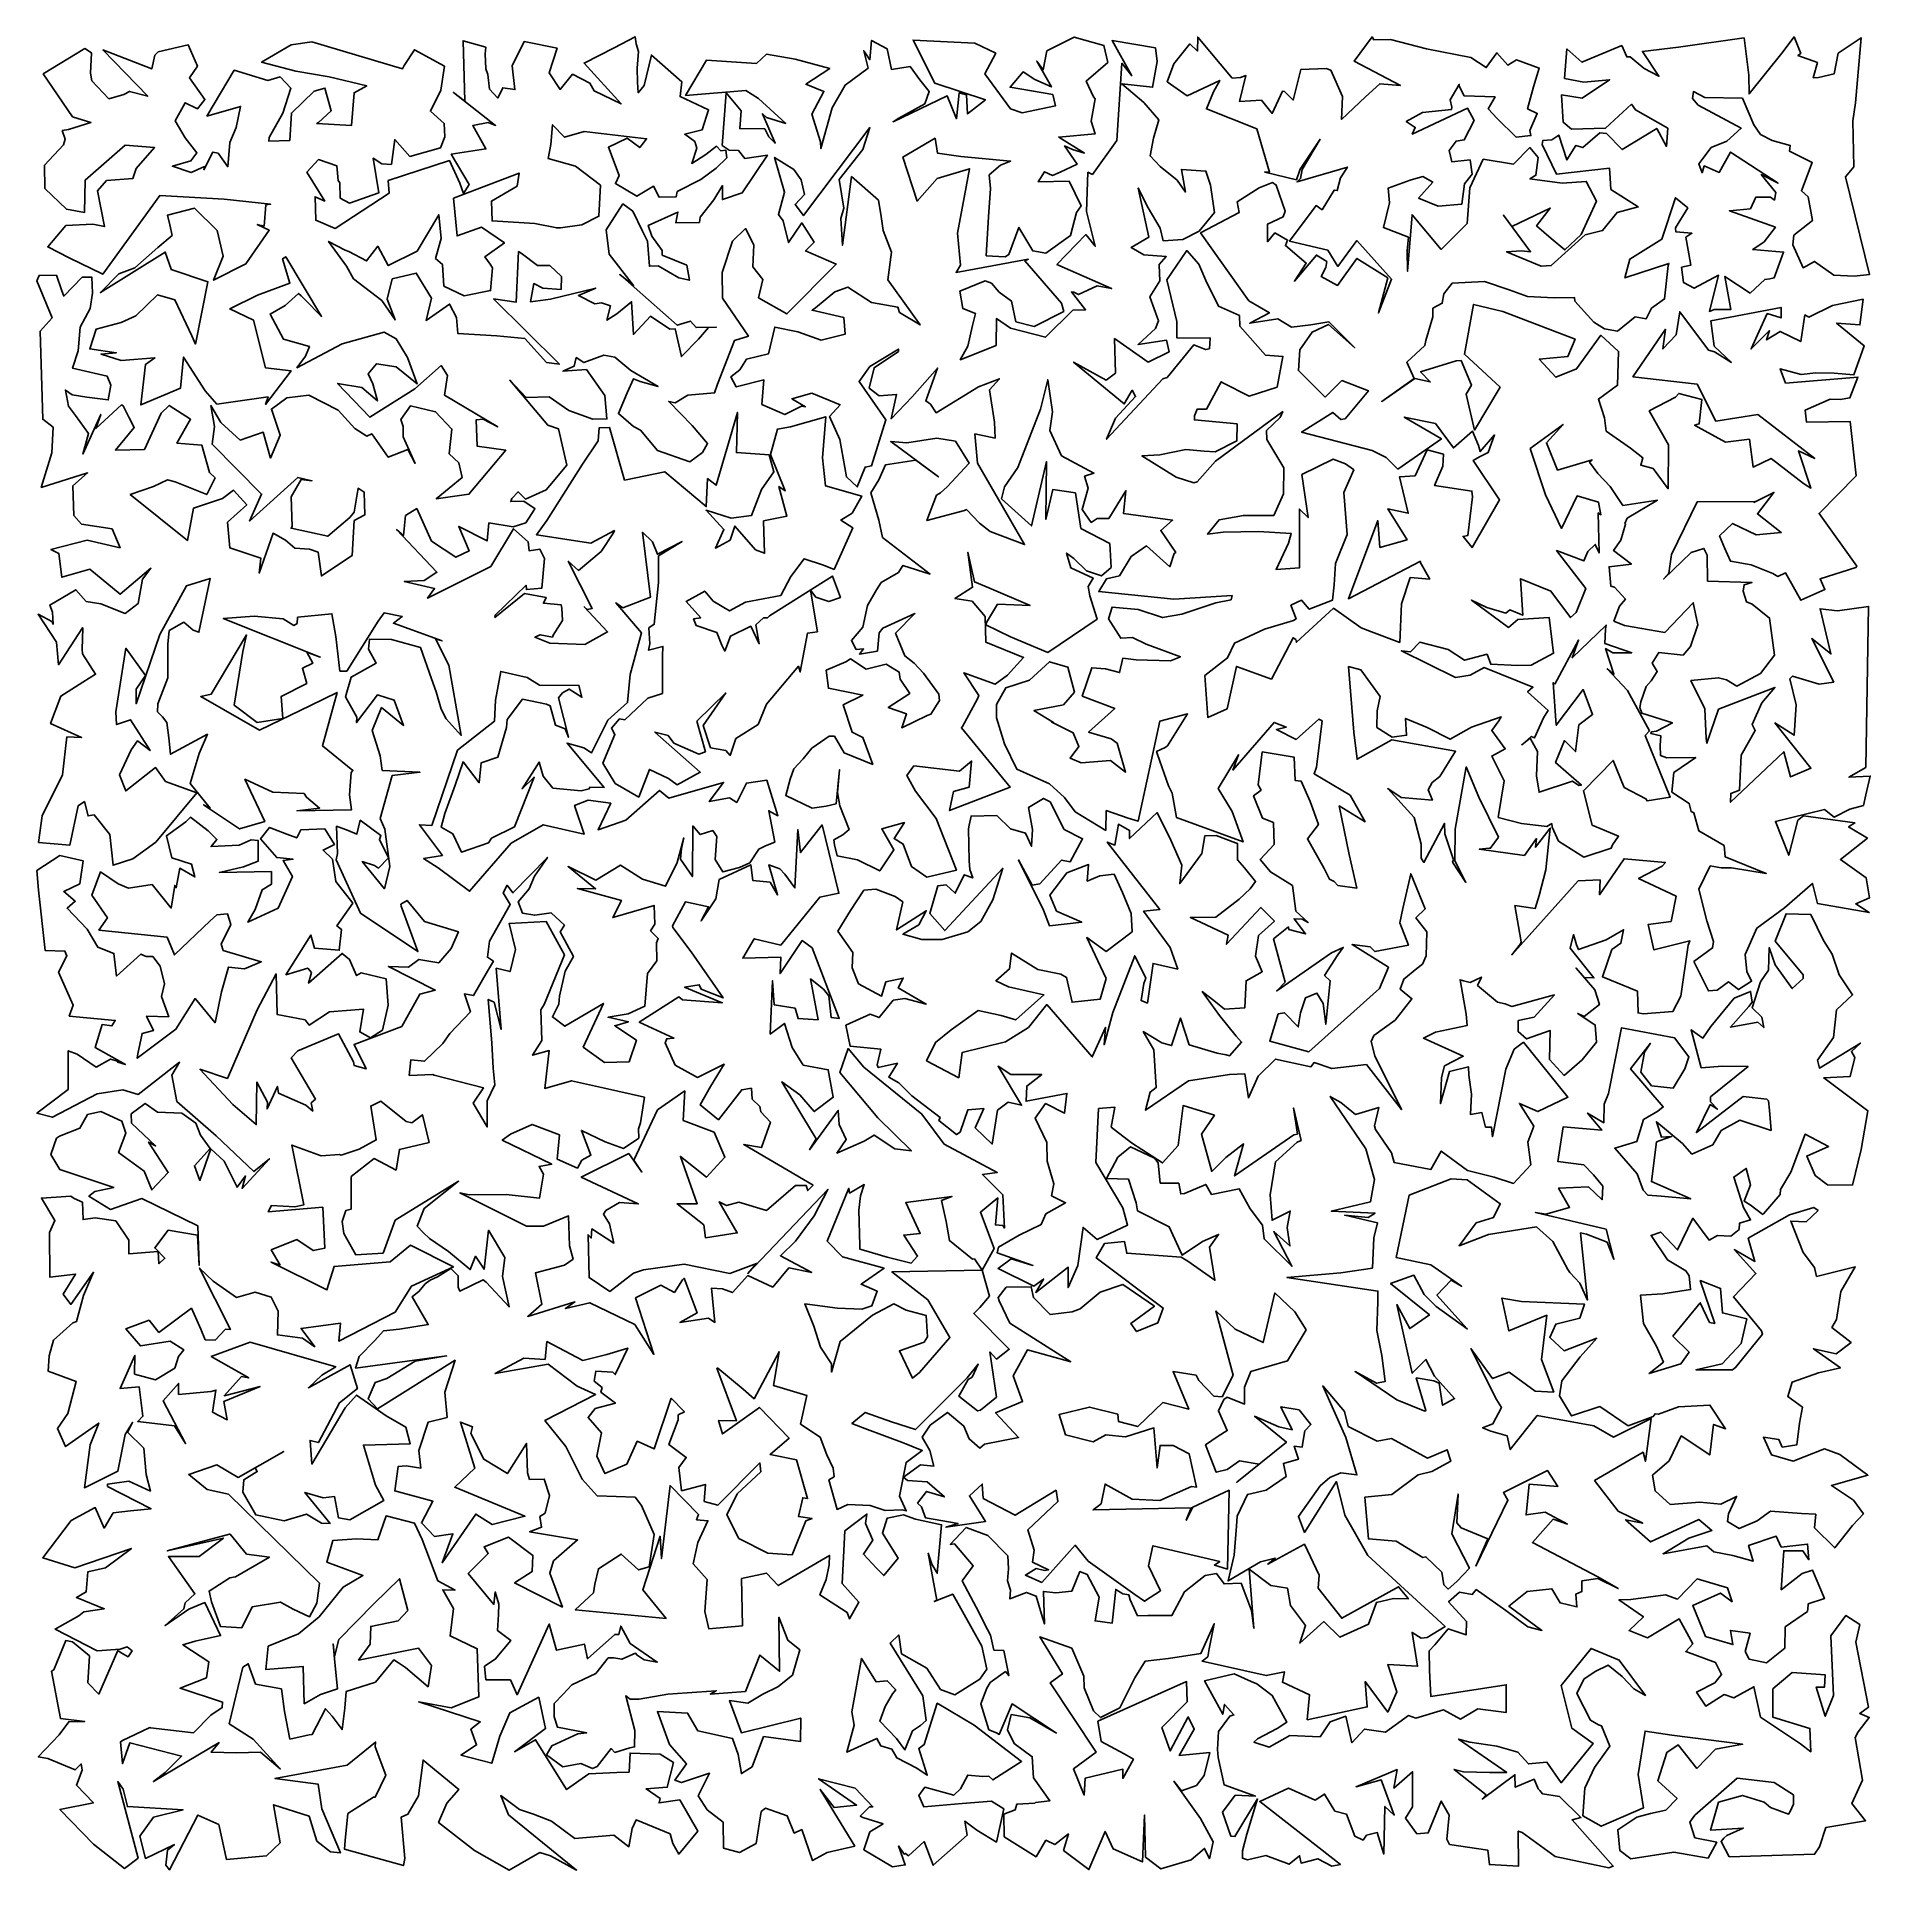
# Model space of a CAD drawing. Header units: metres. Extents: x -500 to 500, y -500 to 500.
import ezdxf

# ---------------------------------------------------------------- set-up
doc = ezdxf.new("R2010")
doc.units = ezdxf.units.M

msp = doc.modelspace()

# ---------------------------------------------------------------- linework, layer by layer
msp.add_lwpolyline([(-499.93, 45.15), (-487.27, 53.25), (-474.49, 50.33), (-476.47, 37.94), (-485.21, 33.78), (-478.91, 28.42), (-483.35, 24.59), (-472.31, 13.09), (-466.52, 3.29), (-457.77, -0.06), (-456.36, -12.38), (-443.22, -0.41), (-440.17, -1.68), (-436.65, -1.74), (-432.56, -7.08), (-430.19, -16.62), (-431.86, -23.59), (-427.93, -34.63), (-440.01, -34.24), (-436.28, -42.09), (-442.48, -43.72), (-444.76, -54.83), (-445.1, -57.19), (-424.05, -41.38), (-413.52, -24.65), (-402.65, -37.86), (-399.1, -20.95), (-395.42, -7.54), (-386.54, -8.52), (-377.46, -4.56), (-398.23, 1.62), (-399.29, 5.07), (-394.13, 15.68), (-395.86, 21.44), (-401.64, 21.01), (-405.3, 17.72), (-424.81, -0.87), (-428.83, 8.88), (-465.96, 12.69), (-461.4, 19.35), (-469.89, 31.61), (-465.09, 44.34), (-455.41, 37.88), (-449.82, 35.48), (-436.99, 37.49), (-426.56, 24.67), (-424.63, 37), (-423.85, 35.71), (-421.88, 46.38), (-413.64, 41.65), (-415.49, 48.6), (-426.28, 52.06), (-429.23, 64.11), (-418.51, 71.6), (-415.99, 74.2), (-406.38, 66.86), (-401.66, 62.01), (-404.84, 58.22), (-389.48, 59.04), (-383.03, 61.83), (-379.21, 61.57), (-379.24, 50.22), (-387.08, 47.19), (-400.3, 44.13), (-371.97, 44.6), (-371.95, 37.61), (-376.96, 34.69), (-380.78, 23.9), (-384.88, 17.05), (-368.23, 24.59), (-360.47, 41.81), (-365.55, 50.54), (-360.14, 51.27), (-369.05, 52.19), (-377.82, 62.34), (-372.96, 68.68), (-363.53, 65.04), (-358.16, 62.88), (-355.94, 67.3), (-342.86, 67.95), (-337.61, 59.39), (-343.73, 56.24), (-338.58, 51.28), (-336.72, 39.18), (-327.61, 27.32), (-336.26, 14.94), (-333.73, 13.01), (-334.94, 1.69), (-348.46, 2.88), (-350.39, 9.91), (-364.03, -11.69), (-352.08, -8.04), (-350.16, -10.42), (-351.67, -16.37), (-333.31, -0.09), (-329.29, -3.33), (-325.52, -12.11), (-322.96, -10.7), (-309.32, -13.97), (-308.21, -28.36), (-311.45, -41.9), (-317.84, -46.03), (-323.75, -42.83), (-321.76, -30.4), (-340.25, -31.92), (-351.3, -39.16), (-353.55, -36.24), (-368.8, -33.29), (-369.41, -11.27), (-379.79, -30.91), (-395.88, -68.18), (-410.91, -63.24), (-393.03, -82.5), (-380.21, -93.38), (-379.81, -70.25), (-374.08, -81.16), (-374.27, -84.88), (-368.69, -72.62), (-367.99, -76.28), (-353.16, -82.75), (-349.41, -85.99), (-350.21, -81.53), (-347.88, -79.44), (-361.09, -56.91), (-357.57, -53.09), (-335.38, -43.87), (-327.14, -59.2), (-326.73, -61.22), (-320.28, -63.05), (-326.89, -49.73), (-300.87, -39.88), (-291.09, -22.28), (-282.56, -20.09), (-308.16, -7.18), (-297.21, -7.6), (-291.55, -3.29), (-280.66, -5.2), (-273.99, 2.54), (-270.01, 11.65), (-288.54, 17.38), (-297.93, 28.84), (-301.3, 26.73), (-301.11, 25.71), (-292.06, 0.91), (-323.45, 21.88), (-336.59, 50.94), (-335.95, 54.35), (-336.36, 69.3), (-330.04, 66.96), (-325.34, 65.04), (-323.5, 72.55), (-312.2, 64.31), (-313.07, 62.12), (-308.17, 52.09), (-313.51, 46.44), (-315.68, 47.79), (-322.42, 50.05), (-310.27, 35.18), (-307.35, 47.26), (-310.08, 67.74), (-312.67, 73.42), (-306.07, 96.88), (-290.99, 98.68), (-311.47, 99.73), (-312.68, 107.72), (-317.02, 121.51), (-311.9, 133.98), (-299.83, 124.22), (-304.98, 138.11), (-314.11, 140.85), (-325.47, 125.79), (-325.35, 128.69), (-331.53, 139.78), (-328.38, 150.62), (-314.85, 158.13), (-318.92, 165.9), (-318.47, 171.22), (-306.46, 171.15), (-290.69, 166.82), (-284.68, 149.67), (-282.15, 142.5), (-279.46, 133.12), (-276.59, 127.89), (-268.4, 118.79), (-275.27, 157.13), (-282.39, 171.55), (-278.84, 170.29), (-305.42, 179.93), (-300.63, 183.69), (-310.46, 185.61), (-313.78, 181.08), (-330.83, 153.81), (-334.56, 153.92), (-336.79, 172.67), (-338.92, 185.12), (-357.68, 183.19), (-357.9, 179.84), (-359.67, 178.79), (-365.52, 182.39), (-381.3, 183.79), (-398.18, 182.63), (-345.33, 161.54), (-352.6, 164.21), (-349.31, 158.24), (-355.03, 155.38), (-352.7, 147.06), (-366.59, 140.05), (-365.72, 127.95), (-379.7, 125.8), (-392.16, 135.35), (-387.43, 164.57), (-385.6, 173.61), (-404.73, 141.23), (-410.47, 139.97), (-378.41, 121.75), (-350.62, 135.06), (-336.16, 142.25), (-344.15, 113.11), (-327.5, 99.7), (-328.51, 98.59), (-329.4, 86.34), (-328.31, 78.19), (-358, 77.72), (-345.7, 79.21), (-352.88, 85.13), (-354.11, 87.14), (-371.21, 87.93), (-386.4, 94.9), (-375.53, 71.92), (-389.33, 67.86), (-408.93, 81.03), (-405.35, 79.05), (-416.29, 92.57), (-411.29, 108.89), (-406.82, 119.4), (-427.05, 108.54), (-427.89, 117.52), (-428.92, 125.92), (-431.34, 128.96), (-434.11, 131.69), (-433.89, 136.09), (-428.35, 150.12), (-428.48, 168.52), (-427.67, 175.93), (-419.77, 180.53), (-414.65, 176.26), (-411.46, 175.01), (-405.34, 204.37), (-418.28, 200.29), (-432.84, 173.9), (-445.69, 136.1), (-445.75, 144), (-440.58, 151.4), (-451.23, 166.35), (-456.83, 131.6), (-456.36, 124.69), (-448.73, 127.3), (-438.12, 110.52), (-445.04, 115.77), (-448.41, 110.97), (-454.7, 97.24), (-451.35, 88.53), (-435.13, 101.3), (-429.67, 93.74), (-412.62, 87.57), (-435.04, 60.67), (-447.46, 51.54), (-458.24, 48.04), (-460.06, 64.8), (-468.51, 75.46), (-471.94, 74.94), (-473.87, 82.72), (-477.22, 80.47), (-481.89, 58.92), (-498.88, 60.5), (-496.94, 74.93), (-485.8, 97.33), (-483.48, 117.98), (-475.41, 117.74), (-492.33, 125.21), (-486.69, 140.24), (-474.85, 147.85), (-467.81, 152.17), (-475.03, 163.24), (-475.13, 165.84), (-474.81, 177.31), (-474.86, 177.51), (-488.08, 157.31), (-489.04, 169.68), (-499.14, 184.9), (-491.75, 180.85), (-490.94, 179.42), (-491.25, 186.06), (-492.8, 189.87), (-478.53, 198.25), (-472.93, 191.79), (-464.95, 190.57), (-451.69, 185.31), (-444.64, 190.68), (-442.28, 204.01), (-437.67, 209.93), (-454.42, 195.74), (-470.94, 209.36), (-486.3, 205.02), (-487.9, 218.01), (-492.15, 220.09), (-472.4, 225.2), (-454.43, 221.13), (-458.77, 231.35), (-475.47, 233.96), (-479.74, 238.74), (-480.27, 254.84), (-472.16, 261.95), (-497.48, 254.02), (-491.63, 272.88), (-491.01, 286.79), (-496.62, 291.21), (-497.95, 339.15), (-491.56, 346.53), (-499.87, 366.63), (-498.66, 369.64), (-489.18, 369.66), (-486.42, 361.84), (-485.17, 358.3), (-475.09, 368.63), (-469.91, 368.69), (-469.53, 359.98), (-470.68, 351.61), (-476.3, 341.34), (-477.25, 328.49), (-480.38, 319.03), (-461.48, 314.65), (-459.55, 309.86), (-460.87, 301.74), (-472.65, 303.28), (-480.55, 304.59), (-484.23, 307.13), (-482.64, 298.38), (-478.68, 293.2), (-471.61, 283.38), (-474.74, 272.16), (-464.96, 293.79), (-467.74, 286.08), (-453.59, 298.97), (-452.77, 298.47), (-449.54, 291.96), (-446.71, 286.69), (-457.01, 274.41), (-441.17, 274.75), (-432.07, 294.55), (-427.68, 298.7), (-416.04, 291.23), (-423.5, 278.21), (-409.85, 277.03), (-405.77, 262.17), (-402.66, 259.31), (-407.23, 250.13), (-424.5, 257.04), (-428.55, 258.18), (-436.28, 254.57), (-448.91, 250.13), (-417.67, 225.09), (-414.42, 242.68), (-398.6, 247.94), (-392.63, 252.52), (-385.42, 244.52), (-395.97, 235.06), (-394.65, 221.16), (-377.75, 215.48), (-378.6, 207.28), (-371.04, 229.01), (-364.21, 225.24), (-359.09, 220.94), (-351.25, 220.33), (-346.52, 218.68), (-344.7, 205.76), (-327.95, 216.82), (-326.75, 235.97), (-321.03, 239.07), (-321.34, 251.48), (-324.66, 253.59), (-326.73, 240.6), (-329.1, 237.69), (-341.2, 227.4), (-361.24, 231.78), (-360.58, 232.63), (-361.15, 248.87), (-355.72, 258.37), (-349.86, 257.68), (-357.59, 259.46), (-383.84, 235.62), (-377.31, 250.4), (-404.28, 277.57), (-403.04, 287.17), (-404.9, 298.64), (-399.57, 289.49), (-388.99, 279.8), (-376.39, 284.14), (-372.43, 270.05), (-367.12, 282.6), (-371.96, 296.75), (-363.56, 302.8), (-351.6, 304.38), (-335.52, 296.11), (-326.48, 286.21), (-319.87, 282.05), (-317.25, 283.3), (-308.21, 270.49), (-297.64, 274.7), (-293.62, 267.07), (-300.18, 281.54), (-300.08, 287.18), (-301.33, 291.01), (-296.07, 298.58), (-282.42, 295.26), (-273.5, 285.87), (-275.05, 272.35), (-269.7, 267.42), (-268, 259.34), (-282.03, 247.84), (-264.25, 250.31), (-244.19, 274.29), (-259.74, 276.43), (-260.37, 290.87), (-256.48, 291.22), (-248.54, 287.01), (-277.56, 304.36), (-275.98, 315.07), (-279.42, 320.45), (-293.66, 307.76), (-318.24, 292.32), (-335.83, 310.77), (-322.63, 308.49), (-314.12, 301.21), (-316.56, 310.48), (-319.12, 316.04), (-314.67, 321.45), (-303.87, 319.78), (-292.49, 310.42), (-297.68, 324.89), (-303.84, 335.06), (-310.47, 338.68), (-333.35, 332.22), (-358.07, 319.23), (-353.26, 325.63), (-351.22, 330.79), (-365.4, 334.87), (-372.64, 348.52), (-364.5, 353.17), (-357.14, 359.81), (-355.74, 358.46), (-353.82, 356.74), (-344.59, 347.29), (-364.15, 379.76), (-365.82, 378.73), (-361.81, 365.4), (-379.56, 358.86), (-394.61, 351.32), (-381.71, 345.24), (-375.14, 319.19), (-361.18, 317.59), (-375.14, 299.3), (-373.76, 303.34), (-401.67, 299.49), (-408.07, 306.62), (-419.87, 325.04), (-421.57, 308.06), (-443.21, 298.96), (-440.66, 321.05), (-435.47, 324.63), (-453.88, 323.22), (-464.77, 326.69), (-456.5, 327.45), (-471.01, 329.52), (-467.57, 340.3), (-453.95, 343.98), (-445.94, 347.61), (-434.02, 358.97), (-424.54, 356.31), (-415.34, 336.68), (-413.36, 332.14), (-406.58, 366.14), (-426.68, 372.8), (-426.51, 373.01), (-429.82, 382.32), (-465.19, 360.26), (-455.19, 370.43), (-446.38, 373.67), (-433.86, 384.91), (-426.1, 391.41), (-427.36, 397.23), (-428.52, 402.51), (-413.84, 406.19), (-401.48, 394.03), (-398.32, 380.18), (-403.48, 366.96), (-385.81, 375.89), (-373.1, 394.26), (-379.68, 397.43), (-375.92, 396.5), (-374.96, 408.04), (-372.38, 408.4), (-397.63, 411.2), (-432.79, 413.18), (-463.92, 370.26), (-482.24, 379.29), (-493.85, 385.12), (-484.02, 396.76), (-469.36, 397.54), (-462.9, 396.21), (-466.8, 415.69), (-461.84, 421.32), (-447.47, 422.48), (-445.72, 427.85), (-435.6, 439.28), (-451.71, 440.69), (-473.46, 421.56), (-473.8, 403.95), (-483.68, 405.65), (-495.51, 417.04), (-495.59, 429.66), (-485.33, 440.8), (-484.38, 443.82), (-486, 448.6), (-482.55, 449.26), (-470.32, 452.91), (-480.38, 456.16), (-496.35, 479.46), (-473.67, 493.29), (-470.09, 491.05), (-470.55, 479.9), (-469.8, 475.72), (-460.64, 465.97), (-452.46, 468.28), (-449.26, 469.91), (-439.37, 467.29), (-463.83, 492.58), (-437.21, 482.23), (-435.57, 489.7), (-433.72, 491.45), (-417.26, 495.33), (-412.29, 483.77), (-416.65, 477.36), (-408.15, 465.61), (-412.18, 460.53), (-419.04, 463.78), (-424.36, 453.87), (-419.03, 444.55), (-412.57, 436.46), (-415.81, 432.12), (-425.96, 429.17), (-415.65, 425.7), (-408.38, 428.92), (-408.77, 427.23), (-403.87, 436.89), (-400.99, 436.18), (-395.7, 428.86), (-394.65, 442.15), (-391.21, 450.24), (-388.78, 461.79), (-407.09, 456.47), (-392.29, 481.48), (-373.88, 475.95), (-367.1, 477.82), (-361.26, 471.65), (-365.63, 458.05), (-373.23, 444.84), (-373.3, 442.73), (-361.91, 443.2), (-361.01, 458.11), (-348.65, 470.1), (-342.73, 471.74), (-339.3, 459.36), (-346.18, 452.96), (-347.22, 452.42), (-328.28, 451.3), (-326.87, 469.23), (-319.95, 472.91), (-340.48, 477.81), (-358.57, 480.95), (-377.29, 485.81), (-361.21, 495.27), (-349.9, 496.89), (-300.52, 482.18), (-299.58, 484.1), (-293.93, 492.66), (-277.53, 483.67), (-279.59, 470.56), (-285.27, 459.1), (-277.66, 452.49), (-277.44, 445.17), (-279.69, 439.12), (-296.52, 434.5), (-304.72, 443.71), (-306.54, 430.16), (-311.69, 430.47), (-316.52, 433.49), (-313.42, 414.55), (-329.36, 408.94), (-334.51, 411.82), (-334.66, 420.15), (-335.45, 421.38), (-336.34, 429.45), (-346.17, 432.77), (-352.55, 425.93), (-342.89, 410.14), (-348.08, 412.49), (-347.77, 399.71), (-337.14, 395.22), (-307.79, 414.37), (-308.27, 421.32), (-274.88, 432.23), (-269.17, 419.98), (-267.28, 414.36), (-264.17, 419.26), (-273.9, 435.66), (-255.01, 438.56), (-262.16, 451.27), (-253.83, 452.96), (-249.66, 451.38), (-272.72, 469.36), (-266.48, 464.63), (-267.42, 497.54), (-255.03, 494.06), (-255.46, 490.48), (-254.98, 482.32), (-253.98, 479.12), (-253.09, 471.2), (-248.49, 466.32), (-245.79, 471.91), (-239.13, 470.97), (-240.63, 483.93), (-234.2, 497.09), (-216.16, 493.59), (-220.42, 480.08), (-214.45, 471.03), (-207.74, 479.29), (-198.27, 474.44), (-196.01, 470.33), (-181.3, 463.16), (-201.48, 485.37), (-184.98, 493.65), (-173.66, 499.78), (-173.03, 495.83), (-171.82, 491.66), (-172.5, 482.61), (-172.23, 474.92), (-171.92, 469.24), (-168.76, 473.25), (-164.74, 489.77), (-148.2, 475.25), (-149.08, 467.13), (-133.52, 459.91), (-136.99, 449.05), (-146.53, 446.55), (-141, 442.61), (-139.93, 439.01), (-142.75, 430.68), (-135.03, 435.48), (-129.26, 440.07), (-126.94, 437.57), (-124.18, 437.99), (-123.66, 433.7), (-129.34, 428.13), (-137.75, 421.87), (-150.73, 415.3), (-151.17, 412.5), (-160.43, 412.23), (-163.6, 418.31), (-172.64, 412.79), (-184.37, 419.7), (-182.37, 424.15), (-188.2, 439.45), (-177.9, 444.38), (-171.1, 439.28), (-169.05, 441.89), (-167.35, 444.16), (-201.43, 448.08), (-212.19, 444.95), (-218.63, 451.74), (-219.61, 441), (-220.99, 433.33), (-206.1, 429.14), (-192.43, 418.75), (-193.39, 401.9), (-202.76, 397.23), (-214.3, 395.51), (-216.39, 395.47), (-228.39, 397.94), (-251.59, 399.29), (-251.99, 410.15), (-237.89, 418.34), (-236.91, 425.43), (-272.59, 411.71), (-270.72, 391.16), (-257.32, 395.88), (-244.86, 387.34), (-255.57, 379.68), (-252.67, 375.79), (-251.43, 373.76), (-252.39, 361.31), (-266.83, 358.54), (-277.83, 363.77), (-278.69, 375.61), (-282.41, 378.8), (-279.35, 389.83), (-280.73, 402.68), (-292.52, 382.84), (-308.26, 374.98), (-313.94, 385.56), (-320.04, 377.54), (-329.74, 382.67), (-331.68, 383.4), (-340.72, 388.17), (-330.95, 374.65), (-327.18, 367.76), (-311.71, 355.86), (-304.52, 345.32), (-308.89, 356.73), (-306.06, 367.68), (-292.96, 370.86), (-284.67, 357.27), (-287.61, 345.11), (-274.83, 354.01), (-270.99, 346.72), (-270.34, 337.97), (-248.94, 336.66), (-233.8, 335.15), (-222, 322.17), (-214.94, 321.15), (-250.78, 356.82), (-238.4, 355.06), (-237.19, 382.65), (-235.71, 381.82), (-226.8, 375.04), (-220.2, 375.03), (-213.79, 368.95), (-213.96, 362), (-223.88, 362.65), (-228.9, 365.14), (-230.64, 355.13), (-219.77, 356.59), (-195.09, 362.68), (-204.51, 358.67), (-195.58, 354.04), (-192.01, 354.63), (-187.13, 352.94), (-189.09, 345.26), (-183.51, 348.65), (-175.55, 355.25), (-174.57, 337.45), (-165.24, 347.35), (-154.75, 340.32), (-151.77, 340.41), (-148.34, 325.33), (-139.12, 334.79), (-133.54, 341.23), (-129.32, 341.41), (-140.36, 341.17), (-143.49, 344.68), (-150.61, 342.48), (-181.99, 370.05), (-174.47, 364.12), (-187.84, 381.24), (-189.32, 394.54), (-180.27, 408.61), (-174.93, 404.66), (-169.64, 393.66), (-166.92, 388.28), (-165.81, 374.58), (-160.98, 374.75), (-149.74, 368.32), (-143.99, 367.01), (-145.48, 375.19), (-158.78, 380.72), (-158.78, 383.11), (-164.52, 391.04), (-166.47, 396.91), (-150.32, 404.19), (-151.39, 398.28), (-138.58, 398.52), (-138.19, 401.37), (-130.66, 410.88), (-126.06, 418.57), (-126.04, 410.94), (-115.19, 414.71), (-101.47, 435.22), (-113.82, 433.39), (-117.2, 437.7), (-122.29, 437.98), (-126.17, 440.48), (-123.96, 469.14), (-115.88, 459.35), (-116.56, 449.68), (-102.97, 449.54), (-100.73, 445.17), (-97.27, 441.64), (-104.2, 457.75), (-101.95, 455.76), (-91.45, 452.48), (-106.26, 466), (-113.26, 470.51), (-146.06, 467.79), (-134.74, 486.97), (-107.41, 485.24), (-101.92, 490.2), (-86.43, 487.6), (-67.53, 482.48), (-80.53, 473.81), (-70.7, 469.92), (-77.28, 457.45), (-72.49, 442.38), (-72.3, 438.74), (-66.25, 460.99), (-59.04, 473.37), (-46.57, 482.64), (-48.94, 492.14), (-45.61, 487.16), (-44.71, 497.73), (-36.2, 493.18), (-33.91, 481.96), (-23.65, 483.45), (-18.38, 476.26), (-13.23, 469.84), (-15.71, 463.24), (-29.85, 455.34), (-32.94, 453.4), (-3.45, 467.44), (1.54, 454.99), (3.12, 469.24), (7.13, 468.13), (7.62, 457.63), (17.39, 465.41), (-10.19, 474.42), (-22.09, 497.93), (11.7, 496.3), (23.04, 490.73), (17.13, 479.46), (31.04, 460.42), (37.5, 458.32), (55.65, 462.15), (54.07, 468.22), (30.83, 472.19), (37.92, 480.59), (44.28, 476.35), (53.38, 472.41), (45.42, 486.45), (48.86, 481.65), (50.95, 492), (65.8, 499.6), (81.96, 495.06), (84.12, 485.76), (72.37, 475.61), (76.41, 466.92), (77.19, 465.98), (74.98, 453.72), (77.15, 446.74), (57.39, 445.03), (71.37, 436.28), (64.79, 438.18), (60.55, 440.23), (67.41, 430.21), (58.23, 425.85), (53.94, 424.1), (49.58, 426.12), (46.2, 420.58), (63.01, 421.09), (69.51, 407.51), (66.99, 403.83), (63.85, 391.31), (50.27, 381.8), (43.21, 382.94), (35.69, 395.78), (30.15, 381.04), (28.07, 379.83), (17.84, 380.34), (19.03, 401.63), (20.13, 416.94), (19.47, 424.45), (25.63, 429.65), (31.14, 431.99), (3.97, 434.51), (-8.79, 436.28), (-10.06, 444.43), (-27.58, 434.1), (-19.91, 410.17), (-8.88, 422.37), (8.77, 427.76), (6.95, 417.95), (2.15, 392.6), (3.86, 375.26), (1.38, 371.29), (40.78, 378.42), (38.95, 377.65), (58.86, 354.54), (60.09, 349.9), (44.05, 341.7), (33.98, 344.32), (31.59, 355.66), (24.91, 360.55), (20.69, 365.32), (17.32, 366.73), (3.39, 360.94), (5.11, 351.54), (11.95, 348.88), (10.31, 342.22), (7.73, 331.1), (3.66, 323.6), (23.21, 331.47), (23.42, 346.09), (31.08, 340.88), (50.19, 335.89), (65.03, 350.63), (71.98, 350.92), (64.26, 360.64), (65.6, 360.39), (68.08, 359.13), (78.25, 363.88), (86.16, 362.44), (56.37, 375.61), (72.08, 391.86), (73.14, 390.91), (77.31, 385.56), (72.43, 404.39), (73.3, 425.89), (75.71, 424.64), (89.06, 443.1), (91.82, 485.27), (97.22, 478.44), (86.44, 497.69), (110.12, 493.7), (111.01, 486.2), (108.52, 472.18), (91.8, 473.99), (103.83, 463.88), (112.02, 454.51), (108.95, 444.42), (107.21, 434.79), (112.59, 429.01), (121.94, 421.5), (126.48, 415.07), (124.25, 427.42), (137.64, 426.47), (140.17, 418.9), (142.24, 403.91), (133.87, 393.66), (125.1, 389.22), (114.31, 388.44), (112.63, 395.43), (106.18, 406.43), (100.75, 417.22), (106.42, 390.43), (96.79, 384.79), (103.73, 380.76), (116, 379.91), (112.21, 375.57), (112.04, 375.23), (112.43, 366.6), (107.04, 357.88), (111.83, 344.79), (110.06, 340.76), (100.6, 331.94), (116.21, 334.22), (117.53, 327.92), (106.22, 322.32), (87.78, 335.19), (88.25, 316.35), (83.15, 312.57), (65.42, 322.32), (93.07, 299.58), (97.49, 306.99), (99.3, 303.55), (88.25, 291.71), (83.46, 280.32), (114.05, 313.21), (116.44, 314.02), (131.04, 331.85), (137.43, 329.21), (139.49, 329.64), (140, 335.42), (121.77, 335.51), (121.71, 344.44), (116.31, 367.26), (127.13, 383.11), (133.73, 375.68), (137.51, 366.89), (144.45, 352.89), (155.92, 347.74), (156.08, 341.88), (170.18, 326.09), (179.6, 325.43), (176.45, 308.73), (161.18, 303.71), (146.77, 311.09), (145.98, 311.68), (137.87, 296.71), (132.9, 296.73), (131.48, 292.99), (131.31, 290.83), (154.61, 288.68), (154.42, 279.42), (142.65, 273.49), (136.66, 273.71), (126.74, 274.67), (112.46, 271.81), (102.74, 271.18), (121.35, 259.6), (131.06, 256.45), (132.93, 257.01), (142.91, 268.39), (179.48, 295.34), (178.18, 292.08), (170.68, 285.08), (170.8, 280.17), (180.1, 264.63), (179.86, 250.49), (174.6, 238.78), (158.07, 238.72), (144.77, 236.29), (138.42, 228.58), (146.99, 229.7), (166.22, 229.94), (184.14, 228.96), (182.64, 223.63), (175.88, 209.31), (188.6, 210.1), (188.56, 242.24), (193.33, 237.59), (190, 261.01), (207, 269.38), (213.7, 266.97), (218.08, 263.88), (218.31, 263.55), (212.8, 251.31), (214.6, 228.32), (208.36, 212.52), (207.57, 200.93), (206.58, 192.53), (193.94, 187.59), (189.8, 192.5), (183.93, 189.8), (186.81, 182.36), (185.42, 181.38), (169.56, 176.67), (153.12, 169.02), (149.4, 161.1), (137, 151.46), (138.59, 128.65), (149.2, 133.26), (154.35, 156.46), (173.31, 149.52), (185.12, 172.06), (186.65, 171.06), (186.95, 169.64), (207.24, 188.17), (222.22, 177.49), (227.97, 175.35), (243.33, 169.47), (244.29, 190.52), (249.05, 204.84), (259.63, 204.07), (254.38, 213.26), (254.55, 213.8), (215.33, 193.31), (231.31, 235.93), (232.48, 221.33), (247.3, 225.48), (236.82, 242.35), (247.92, 239.9), (243.11, 259.76), (251.68, 260.36), (258.23, 274.45), (267.12, 272.1), (266.75, 265.6), (262.26, 254.98), (282.66, 252.02), (283.02, 248.87), (280.37, 227.75), (277.87, 227.34), (282.75, 221.2), (297.75, 247.3), (283.4, 268.71), (286.88, 270.77), (291.6, 272.99), (295.05, 282.63), (287.16, 273.52), (286.33, 276.93), (282.95, 284.78), (272.54, 275.53), (262.79, 288.93), (245.76, 292.35), (265.99, 280.5), (242.32, 264.06), (235.94, 270.32), (228.28, 274.21), (189.8, 284.17), (206.74, 294.95), (211.26, 290.98), (213.52, 291.46), (226.27, 306.74), (211.7, 312.29), (202.59, 303.29), (188.09, 317.74), (188.83, 328.99), (195.54, 338.67), (204.37, 342.87), (218.75, 330.21), (204.7, 344.36), (194.76, 342.72), (184.35, 341.32), (176.78, 346.03), (161.5, 343.54), (172.23, 349.29), (160.96, 355.83), (134.67, 392.78), (155.71, 403.89), (154.7, 409.77), (166.59, 417.33), (173.91, 420.27), (175.92, 418.86), (180.87, 404.71), (179.7, 401.57), (171.25, 397.57), (171.28, 388.01), (175.25, 392.8), (182.14, 388.86), (180.97, 385.85), (192.34, 376.38), (185.92, 366.44), (197.89, 380.74), (203.48, 377.19), (203.02, 373.9), (200.53, 369.02), (209.39, 364.19), (219.91, 378.9), (236.76, 368.25), (231.67, 349.2), (238.85, 367.48), (219.92, 388.64), (209.61, 374.5), (204.14, 383.31), (183.2, 388.32), (197.72, 407.7), (200.97, 405.45), (207.59, 416.18), (209.2, 415.85), (210.99, 422.91), (214.77, 428.71), (187.33, 420.63), (189.28, 422.41), (190.03, 427.45), (199.88, 443.84), (189.06, 427.55), (187.04, 421.76), (169.7, 425.95), (172.27, 425.84), (165.47, 449.58), (137.88, 460.4), (141.72, 469.75), (145.15, 475.94), (127.44, 467.57), (116.51, 475.25), (120.09, 484.92), (128.88, 495.87), (132.97, 491.94), (133.18, 499.6), (152.02, 477.18), (156.42, 477.6), (159.45, 478.61), (155.88, 464.5), (167.88, 465.12), (173.81, 457.9), (179.36, 470.04), (180.52, 469.81), (185.26, 465.19), (189.33, 481.87), (203.14, 482.47), (205.68, 481.55), (212.07, 467.23), (211.56, 454.63), (224.67, 466.97), (232.43, 474.15), (243.68, 473.14), (218.47, 486.35), (228.24, 499.68), (229.12, 498.11), (238.18, 498.23), (257.93, 493.09), (282.09, 488.46), (290.44, 482.96), (296.26, 490.98), (302.3, 484.19), (307.04, 487.09), (319.41, 482.67), (316.2, 472.44), (312.97, 460.48), (318.3, 457.96), (314.28, 448.56), (314.86, 445.89), (306.81, 445.01), (296.46, 455.26), (291.55, 460.38), (295.29, 466.96), (278.48, 467.48), (275.76, 472.77), (275.72, 473.73), (270.8, 465.42), (271.65, 461.4), (271.52, 460.16), (255.73, 458.36), (246.84, 453.5), (251.75, 450.34), (250.1, 446.7), (280.33, 460.78), (283.8, 454.17), (278.5, 443.5), (274.02, 442.85), (270.25, 437.81), (271.78, 431.48), (281.7, 432.59), (282.75, 424.81), (278.59, 419.56), (277.21, 408.5), (264.19, 407.41), (253.57, 411.77), (261.27, 420.54), (255.88, 423.47), (249.02, 421.6), (236.99, 417.17), (237.8, 409.26), (234.38, 395.69), (248.01, 390.54), (247.27, 383.24), (247.57, 371.86), (250.04, 402.71), (265.94, 383.79), (280.03, 397.89), (281.56, 417.45), (288.81, 432.94), (305.34, 430.33), (314.26, 439.32), (318.85, 433.91), (317.59, 424.21), (314.33, 422.2), (331.85, 419.86), (344.99, 420.89), (350.52, 410.17), (342.24, 391.92), (333.33, 383.56), (325.89, 389.72), (317.93, 396.66), (325.41, 406.37), (304.44, 396.31), (299.8, 402.5), (314.64, 382.51), (309.74, 383.1), (301.52, 382.49), (320.47, 374.58), (325.92, 374.94), (344.49, 391.81), (353.93, 394.06), (361.82, 403.95), (373.39, 406.92), (358.34, 416.5), (358.08, 422.56), (357.7, 428.01), (328.79, 424.73), (320.88, 440.98), (321.3, 443.13), (326.31, 443.59), (330.1, 446.06), (334.47, 432.57), (339.35, 440.45), (343.12, 439.33), (352.37, 447.4), (356.12, 446.97), (364.6, 438.24), (383.42, 449.74), (388.69, 439.92), (389.55, 449.88), (371.79, 459.86), (369.6, 462.93), (355.54, 449.93), (336.89, 449.41), (332.43, 453.15), (331.58, 468.04), (342.79, 466.28), (357.73, 476.26), (343.65, 475.03), (333.16, 477.03), (334.46, 493.12), (342.6, 485.89), (364.39, 494.95), (367.06, 488.71), (368.87, 488.88), (376.64, 482.5), (384.59, 478.24), (375.62, 491.75), (395.28, 494.02), (431.04, 499.14), (433.59, 478.84), (433.75, 468.61), (451.68, 490.83), (458.3, 499.68), (462.08, 490.66), (460.46, 489.46), (471.02, 485.73), (468.76, 477.41), (471.71, 477.54), (480.22, 479.61), (482.36, 490.72), (491.7, 497.02), (494.86, 499.24), (491.79, 463.67), (490.28, 453.84), (490.97, 428.85), (486.28, 423.28), (499.36, 370.07), (491.1, 369.26), (480.03, 369.79), (469.46, 377.21), (463.24, 373.79), (457.68, 386.36), (458.17, 391.49), (468.35, 399.55), (465.92, 412.51), (462.32, 415.74), (468.19, 431.27), (455.84, 437.31), (456.24, 440.51), (446.29, 443.11), (440.02, 446.45), (436.45, 451.67), (430.12, 466.18), (409.63, 466.54), (403.42, 469.89), (402.96, 466.05), (406.07, 462.51), (429.55, 449.89), (421.71, 442.86), (413.18, 439.34), (406.39, 430.54), (408.17, 425.62), (409.34, 429.31), (417.51, 425.77), (423.73, 436.88), (449.6, 419.88), (440.45, 424.59), (448.35, 414.87), (447.63, 410.67), (445.48, 412.35), (437.56, 412.34), (434.51, 405.96), (423.08, 404.83), (448.14, 395.88), (442.05, 387.96), (435.75, 383.66), (452.63, 382.36), (447.38, 368.27), (445.07, 367.83), (442.35, 367.45), (434.37, 359.95), (420.65, 369.1), (423.92, 351.03), (414.82, 351), (412.19, 349.95), (417.19, 369.73), (403.87, 362.66), (398.1, 365.72), (396.96, 374.07), (401.96, 375.16), (401.87, 376.36), (399.25, 390.46), (402.62, 392.64), (393.79, 393.39), (393.71, 395.58), (400.35, 406.44), (393.62, 411.98), (386.17, 389.32), (368.77, 378.5), (366.07, 368.27), (390.08, 376.12), (389.63, 374.99), (387.72, 356.84), (380.51, 351.71), (377.67, 345.89), (371.72, 347), (361.96, 339.27), (355, 340.47), (349.07, 344.08), (338.69, 355.65), (338.67, 357.51), (327.44, 357.39), (312.92, 358.15), (302.97, 361.69), (289.44, 366.28), (271.89, 365.38), (267.36, 359.51), (266.5, 354.44), (261.37, 351.67), (261.27, 347.01), (257.45, 334.21), (256.99, 331.46), (247.17, 322.26), (251.13, 313.34), (233.53, 300.87), (251.5, 313.36), (259.91, 311.52), (254.67, 317.09), (274.03, 323.03), (276.79, 323.14), (282.43, 309.8), (279.54, 304.93), (284.15, 285.31), (298.01, 308.75), (278.58, 326.67), (283.55, 353.78), (299.51, 349.96), (338.95, 334.91), (335.04, 325.34), (319.4, 323.88), (328.45, 314.07), (339.76, 318.65), (352.97, 336.97), (362.64, 328.21), (362.12, 309.75), (351.68, 302.15), (354.93, 291.97), (355.79, 284.74), (369.2, 275.45), (375.92, 270.22), (374.72, 266.13), (381.52, 264.31), (389.73, 253.3), (389.78, 277.29), (379.33, 295.7), (393.65, 303.26), (395.47, 305.23), (408.06, 301.89), (406.53, 288.62), (404.08, 287.9), (421.02, 278.67), (433.93, 280.3), (435.98, 265.08), (445.87, 269.77), (463.5, 256.07), (467.51, 253.7), (460.73, 273.94), (469.58, 269.73), (438.55, 293.74), (415.62, 290.23), (405.56, 310.24), (370.42, 314.36), (388.13, 340.28), (386.85, 329.57), (393.98, 337.3), (396.02, 349.79), (411.63, 328.79), (414.9, 327.92), (424.18, 322.2), (414.8, 331.09), (412.96, 344.94), (451.24, 352.19), (451.26, 346.47), (443.73, 348.84), (434.84, 329.57), (444.89, 339.51), (443.31, 334.48), (450.74, 339.04), (461.96, 333.54), (464.24, 348.04), (466.39, 346.85), (479.27, 353.16), (495.94, 356.62), (494.2, 342.63), (481.54, 343.62), (496.55, 331.23), (490.97, 315.42), (480.16, 316.29), (470.22, 316.41), (462.26, 315.59), (450.69, 318.59), (453.65, 310.9), (493.12, 314.18), (488.79, 302.86), (483.48, 302.03), (478.01, 302.07), (464.34, 296.1), (465.06, 289.65), (488.92, 289.93), (492.15, 260.29), (471.94, 239.84), (492.48, 211.05), (492.05, 210.37), (472.49, 204.2), (475.17, 198.35), (461.93, 192.47), (453.56, 207.45), (449.47, 205.49), (446.78, 207.07), (434.86, 211.85), (423.64, 213.77), (420.44, 221.04), (417.73, 227.56), (424.76, 234.36), (437.65, 228.1), (451.31, 229.44), (438.31, 239.6), (447.3, 251.28), (436.39, 245.8), (437.14, 246.39), (405.5, 246.23), (391.46, 217.44), (390.03, 207.32), (387.29, 204.11), (402.2, 218.61), (409.17, 220.77), (410.98, 217.15), (411.17, 202.92), (435.33, 202.26), (431.1, 200.92), (430.56, 197.47), (432.31, 191.66), (435.5, 190.31), (444.98, 182.74), (447.64, 162.6), (439.96, 152.59), (427.18, 145.68), (421.45, 149.05), (417.12, 150.26), (402.07, 148.68), (409.67, 133.31), (410.39, 117.06), (410.8, 114.51), (417.14, 133.07), (447.89, 145.01), (440.66, 136.5), (435.53, 124.81), (437.13, 121.46), (429.48, 108.1), (428.58, 88.86), (423.83, 87.21), (423.74, 82.4), (452.7, 109.91), (456.42, 96.13), (467.47, 100.92), (447.85, 125.64), (458.3, 118.88), (459.48, 135.56), (455.93, 149.65), (457.51, 151.17), (472.06, 146.83), (479.93, 147.92), (467.97, 171.6), (478.42, 163.22), (472.54, 187.89), (482.08, 186.71), (498.94, 189.14), (497.48, 101.35), (488.22, 95.95), (499.9, 96.66), (497.48, 86.41), (496.1, 80.65), (488.73, 78.57), (480.23, 74.21), (475, 78.32), (448.13, 71.94), (455.4, 53.47), (460.34, 72.51), (463.5, 75.01), (491.51, 71.11), (488.05, 68.89), (498.27, 62.85), (483.6, 51.23), (497.57, 41.21), (499.44, 30.22), (491.91, 26.92), (499.3, 22.22), (471.05, 27.23), (468.32, 38.15), (453.04, 24.81), (437.94, 13.62), (431.74, -0.66), (432.6, -10.01), (435.17, -15.22), (428.03, -19.75), (422.61, -15.62), (416.39, -20.07), (411.64, -20.52), (403.74, -4.55), (413.89, 2.93), (414.42, 6.52), (410.7, 17.79), (406.31, 35.06), (412.64, 47.61), (418.55, 46.63), (424.27, 46.6), (443.12, 43.57), (420.75, 52.55), (420.2, 58.77), (406.34, 66.71), (403.62, 76.62), (402.19, 77.31), (401.19, 81.75), (391.71, 87.95), (392.8, 98.65), (404.74, 106.73), (388.86, 106.66), (385.43, 107.87), (385.26, 113.29), (385.68, 118.5), (380.17, 119.93), (380.6, 120.83), (383.34, 121.12), (391.98, 125.59), (375.38, 130.93), (374.31, 134.1), (374.7, 137.19), (377.6, 145.43), (380.33, 148.5), (383.73, 153.59), (380.97, 158.14), (384.58, 163.97), (397.8, 162.58), (401.82, 167.23), (405.92, 179.01), (403.31, 191.12), (387.84, 174.94), (365.94, 178.81), (360.1, 181.17), (363.19, 189.35), (366.33, 193.01), (360.34, 199.55), (358.48, 200.1), (357.47, 210.81), (369.59, 212.26), (359.94, 219.56), (363.94, 225.34), (366.49, 234.01), (366.1, 234.37), (367.29, 237.24), (383.82, 247.04), (364.96, 244.19), (358.01, 254.55), (351.29, 261.55), (346.85, 267.79), (348.16, 269.07), (329.39, 263.44), (323.28, 278.41), (332.39, 288.41), (314.5, 275.15), (322.8, 250), (331.53, 231.65), (340.03, 249.36), (351.65, 246.05), (352.97, 239.13), (351.52, 240.08), (351.98, 218.27), (349.92, 222.9), (345.95, 219.03), (343.73, 213.94), (328.84, 219.58), (344.74, 198.89), (339.49, 185.82), (336.36, 183.03), (325.77, 197.54), (309.15, 204.25), (310.42, 184.32), (303.38, 187.22), (301.19, 185.39), (290.88, 188.46), (282.37, 192.55), (302.57, 177.69), (307.76, 182.05), (324.87, 183.06), (327.16, 163.57), (315.05, 157.13), (307.72, 156.97), (292.95, 157.61), (290.93, 163.03), (278.65, 159.8), (269.7, 165.6), (254.28, 169.67), (249.23, 164.38), (244.23, 164.87), (273.62, 150.35), (281.62, 151.74), (289.35, 155.76), (315.88, 145.09), (312.99, 142.56), (324.17, 132.46), (321.89, 128.7), (316.83, 117.47), (315, 118.29), (309.8, 113.67), (314.42, 117.28), (318.36, 110), (317.95, 96.7), (319.28, 87.8), (337.5, 93.86), (340.98, 91.51), (342.34, 91.71), (328.24, 104.03), (333.22, 116.02), (339.16, 109.96), (341, 124.5), (348.43, 130.16), (343.25, 143.78), (328.67, 124.32), (327.01, 147.61), (327.79, 146.82), (340.82, 170.79), (337.41, 161.11), (355.83, 178.97), (355.57, 176.78), (355.12, 168.95), (369.82, 163.9), (359.57, 163.9), (355.54, 166.11), (360.11, 152.17), (356.43, 155.12), (367.41, 143.36), (379.45, 121.32), (377.17, 118.81), (390.78, 85.21), (378.21, 83.11), (377.52, 84.28), (365.7, 90.43), (359.59, 105.13), (343.45, 88.66), (348.22, 69.87), (362.64, 63.81), (359.38, 59.17), (358.62, 57.35), (343.66, 52.38), (329.89, 61.21), (326.47, 68.82), (326.18, 70.77), (323.44, 69.07), (309.77, 70.86), (297.03, 74.1), (300.28, 94.08), (293.43, 107.53), (300.86, 111.45), (293.43, 121.51), (297.37, 126.84), (298.69, 128.87), (282.4, 123.35), (270.78, 116.73), (258.21, 123.13), (246.49, 128.03), (247.05, 118.93), (239.17, 117.87), (230.88, 123.13), (230.91, 132.21), (232.55, 139.96), (222.14, 154.49), (215.43, 156.36), (218.24, 120.64), (220.02, 105.85), (239.02, 116.31), (273.77, 110.18), (265.11, 96.45), (260.9, 93.1), (258.82, 89.16), (261.11, 83.5), (244.02, 84.99), (236.73, 89.83), (251.26, 74.06), (255.01, 59.59), (255.01, 51.8), (256.52, 49.52), (267.77, 70.82), (267.96, 65.07), (272.64, 50.89), (272.12, 49.65), (279.4, 38.67), (273.33, 50.41), (273.44, 67.74), (279.54, 101.66), (286.35, 85.21), (297.07, 63.38), (292.68, 57.2), (292.01, 57.41), (286.66, 56.76), (311.25, 53.31), (317.82, 62.53), (317.26, 57.8), (325.38, 68.28), (322.88, 45.54), (319.33, 31.5), (317.07, 24.35), (306.08, 26.02), (309.47, 6.34), (309.1, 5.16), (304.41, -0.75), (340.58, 39.48), (352.53, 40.02), (352.28, 31.92), (365.67, 51.54), (388.18, 49.53), (386.33, 47.48), (373.58, 40.75), (394, 31.2), (391.24, 17.42), (378.74, 15.68), (381.9, 1.86), (401.55, 6.77), (400.66, 4.38), (396.62, -23.42), (392.29, -31.69), (376.03, -32.93), (373.28, -32.46), (372.88, -20.7), (353.85, -12.75), (358.93, 2.04), (363.94, 5.45), (365.33, 12.8), (355.8, 7.43), (340.75, 2.02), (339.68, 4.65), (338.03, 10.24), (336.15, 2.88), (349.15, -13.46), (344.04, -13.2), (339.49, -8.05), (349.65, -19.96), (352.18, -27.94), (343.84, -34.49), (340.37, -32.73), (349.89, -39.11), (350.54, -48.37), (342.84, -58.15), (332.91, -66.6), (324.96, -57.82), (325.31, -42.03), (312.49, -46.71), (307.8, -42.67), (307.92, -36.64), (316.6, -34.82), (327.67, -22.68), (304.51, -28.96), (300.8, -27.49), (296.56, -26.59), (285.73, -17.55), (287.83, -12.99), (281.76, -15.99), (278.03, -14.96), (276.21, -14.41), (279.58, -33.11), (280.08, -39.29), (262.73, -43.07), (256.21, -46.24), (277.91, -56.09), (267.76, -61.41), (266.16, -67.63), (265.52, -81.91), (270.43, -64.51), (280.81, -61.92), (281.04, -66.36), (282.43, -76.89), (281.86, -87.86), (288.08, -86.86), (290.1, -94.79), (293.35, -94.85), (293.8, -100.01), (301.19, -63.1), (305.74, -52.27), (310.74, -48.51), (334.98, -78.4), (318.68, -86.33), (308.58, -81.81), (316.35, -94.25), (313.1, -103.03), (314.76, -115.32), (305.29, -125.5), (294.75, -122.01), (280.18, -118.41), (265.93, -107.85), (260.26, -117.84), (240.19, -114.02), (238.86, -108.74), (230.1, -96.04), (229.55, -94.13), (231.89, -84.05), (219.1, -87.83), (211.24, -81.38), (207.94, -79.55), (205.39, -78.03), (224.82, -106.68), (229.63, -123.33), (228.54, -129.31), (227.37, -135.5), (205.99, -140.62), (229.87, -141.62), (226, -144.04), (213.29, -142.8), (231.22, -147.02), (229.26, -155.19), (228.44, -171.6), (211.18, -174.14), (181.8, -176.7), (231.39, -184.15), (231.43, -190.02), (230.76, -205.74), (233.47, -219.25), (235.37, -233.45), (230.69, -234.44), (218.91, -228.07), (241.68, -243.42), (257.06, -249.61), (257.55, -249.33), (252.31, -231.51), (261.9, -233.18), (264.8, -234.36), (266.67, -246.46), (273.22, -242.74), (262.17, -230.48), (257.61, -221.4), (250.14, -228.97), (241.8, -191.54), (248.72, -204.62), (259.47, -197.19), (238.3, -180), (251.03, -175.54), (256.6, -186.06), (263.23, -192.62), (280.11, -204.82), (263.57, -186.32), (271.32, -178.29), (277.02, -181.56), (260.25, -169.91), (241.41, -165.93), (248.38, -131.92), (271.29, -122.91), (279.98, -123.54), (298.13, -136.51), (294.43, -144), (285.04, -146.91), (275.68, -159.43), (291.75, -153.33), (317.79, -149.16), (326.82, -157.09), (334.91, -172.44), (336.11, -174.02), (341.55, -179.94), (345.69, -189.04), (341.86, -152.49), (345.05, -153.15), (356.35, -157.58), (360.05, -166.78), (355.83, -150.47), (317.27, -141.24), (322.94, -142.31), (335.94, -138.55), (329.88, -128.05), (346.17, -127.35), (353.64, -134.33), (354.09, -126.94), (348.89, -120.74), (343.64, -115.25), (329.49, -113.45), (332.37, -94.69), (353.54, -96.35), (345.73, -87.13), (354.56, -92.42), (354.84, -82.2), (357.14, -76.48), (364.23, -40.55), (393.17, -46.17), (400.96, -56.52), (398.78, -63.07), (392.45, -73.45), (380.61, -72.24), (374.7, -64.81), (376.81, -53.93), (379.95, -49.06), (369.14, -63), (387.03, -83.79), (383.96, -86.08), (376.19, -90.67), (372.54, -102.61), (360.58, -106.26), (372.77, -120.17), (376.08, -129.2), (378.64, -131.87), (385.84, -132.49), (401.99, -133.95), (380.55, -124.46), (383.35, -102.88), (385.29, -101.98), (391.56, -99.83), (386.1, -100.32), (383.29, -91.84), (397.41, -103.62), (402.65, -109.47), (413.99, -104.42), (418.5, -96.68), (428.69, -90.92), (445.75, -96.54), (444.85, -85.56), (444.45, -80.44), (443.5, -79.62), (430.48, -78.1), (405.04, -97.71), (412.63, -82.45), (416.49, -85.06), (412.82, -80.97), (412.83, -78.27), (433.28, -61.71), (419.37, -61.49), (407.73, -62.44), (402.16, -41.67), (405.57, -44.06), (408.61, -46.22), (413.01, -39.94), (425.73, -24.45), (434.63, -20.82), (435.47, -26.59), (433.58, -29.08), (423.61, -40.26), (438.53, -37.6), (441.75, -40.52), (440.75, -34.86), (435.5, -29.68), (440.02, -15.51), (444.32, -9.21), (444.8, 3.1), (447.96, -6.29), (457.35, -19.21), (463.36, -13.73), (463.37, -11.76), (448.03, 6.58), (453.94, 21.6), (467.42, 21.23), (474.35, 7.06), (479.17, -0.38), (482.97, -11.79), (490.19, -22.68), (481.44, -30.87), (479.86, -45.96), (471.09, -58.19), (472.12, -62.55), (494.49, -48.91), (489.62, -53.63), (491.48, -56.82), (488.88, -67.26), (474.49, -67.91), (498.63, -85.88), (494.85, -106.99), (490.1, -126.41), (476.62, -126.23), (469.77, -121.19), (465.24, -110.52), (477.14, -105.36), (464.36, -98.7), (456.58, -119.35), (450.91, -128.83), (450.68, -131.59), (441.58, -142.09), (441.31, -142.35), (434.34, -137.14), (431.02, -135.09), (434.48, -126.15), (432.25, -117.29), (425.42, -121.99), (430.79, -138.52), (434.61, -145.39), (428.63, -147.05), (428.46, -150.57), (423.75, -154.24), (416.59, -153.83), (412, -156.35), (403.18, -144.5), (394.8, -161.74), (385.64, -152), (380.37, -153.8), (389.3, -167.19), (399.24, -173.1), (401.16, -175.91), (401.91, -183.31), (386.78, -185.6), (374.53, -186.42), (376.14, -201.88), (383.3, -214.25), (387.11, -222.87), (379.28, -229.16), (396.62, -223.78), (401.04, -217.4), (392.23, -208.72), (407.13, -190.49), (412.23, -201.23), (415.09, -201.8), (407.2, -178.4), (418.22, -182.75), (419.21, -196.04), (432.5, -199.31), (429.5, -212.73), (419.09, -223.83), (404.78, -227.09), (424.67, -227.06), (426.47, -225.86), (441.03, -207.63), (440.56, -205.88), (425.22, -187.34), (437.51, -174.56), (425.71, -161.5), (436.95, -168.04), (433.36, -155.34), (455.89, -142.64), (469.17, -138.54), (471.45, -140.28), (464.97, -146.33), (456.55, -146.02), (463.25, -163.12), (469.38, -171.25), (470.61, -176.17), (491.68, -170.96), (483.81, -184.35), (481.52, -199.58), (478.92, -203.96), (489.45, -212.26), (481.25, -218.31), (468.83, -215.6), (483.63, -226.1), (471.56, -228.79), (457.3, -233.78), (454.89, -241.66), (463, -247.47), (461.26, -256.1), (459.86, -267.99), (451.91, -269.24), (450.1, -265.16), (441.59, -263.85), (446.03, -273.5), (457.84, -276.97), (474.96, -270.18), (483.24, -273.29), (498.63, -284.61), (478.7, -290.22), (490.68, -298.2), (496.1, -305.56), (490.09, -311.96), (480.52, -324.25), (469.52, -313.31), (470.18, -305.88), (462.39, -305.42), (445.47, -304.13), (438.17, -309.38), (428.42, -313.65), (421.98, -309.87), (422.56, -305.59), (426.98, -296.1), (418.36, -300.43), (406.85, -299.26), (390.77, -300.52), (382.55, -293.1), (381.2, -284.55), (390.17, -276.71), (396.7, -263.14), (412.3, -273.53), (414.47, -256.89), (421, -259.2), (412.45, -246.3), (395.24, -247.32), (384.4, -251.36), (382.5, -251.08), (381.58, -252.57), (367.79, -257.6), (352.45, -247.11), (336.96, -252.23), (330.49, -241.36), (331.74, -233.19), (341.73, -219.93), (347.85, -213.17), (350.75, -209.92), (333.05, -216.73), (325.12, -209.44), (328.35, -202.18), (341.46, -198.94), (343.97, -191.29), (309.76, -189.92), (298.98, -187.97), (302.83, -205.86), (323.52, -197.39), (320.6, -221.45), (327.24, -239.24), (317.18, -238.7), (303.06, -228.36), (293.96, -231.9), (282.08, -215.48), (295.98, -243.26), (298.71, -247.57), (294.12, -256.5), (288.51, -258.65), (292.89, -260.56), (301.91, -263.16), (303.53, -270.62), (318.27, -251.92), (349.15, -257.62), (359.95, -263.75), (380.43, -253.68), (377.23, -276.92), (376.01, -272.08), (349.55, -287.52), (362.37, -304.23), (375.85, -310.75), (366.41, -308.83), (380.1, -320.9), (406.37, -308.63), (413.54, -314.72), (401, -318.97), (386.86, -327.36), (410.81, -323.08), (414.65, -326.26), (424.96, -328.36), (436.09, -331.41), (433.56, -322.86), (448.51, -317.78), (451.37, -323.75), (465.66, -322.11), (466.43, -330.63), (463.13, -325.8), (452.71, -325.75), (451.37, -347.03), (462.75, -338.22), (468.44, -336.39), (474.84, -351.86), (466.02, -354.73), (466.03, -355.34), (465.57, -358.83), (453.53, -367.28), (453.25, -378.9), (443.34, -386.89), (433.82, -384.82), (431.73, -380.72), (434.33, -370.72), (423.64, -369.15), (424.96, -376.87), (410.05, -372.54), (403.03, -355.62), (418.14, -348.81), (424.56, -353.54), (421.98, -345.93), (405.55, -341.07), (394.8, -352.08), (388.28, -349.71), (369.39, -352.37), (362.8, -352.56), (376.21, -361.71), (368.34, -369.22), (378.35, -373.21), (395.75, -362.88), (403.04, -376.43), (399.25, -380.64), (415.48, -386.63), (418.82, -393.23), (415.19, -397.81), (405.13, -402.85), (410.14, -410.4), (420.13, -404.14), (425.53, -405.94), (436.45, -399.89), (440.01, -416.45), (461.79, -431.07), (467.5, -435.36), (466.95, -422.61), (446.75, -416.54), (446.73, -401.12), (457.21, -392.06), (475.35, -393.45), (474.99, -400.1), (470.44, -400.11), (475.34, -416.02), (479.9, -404.69), (478.43, -372.09), (486.59, -361.04), (494.18, -366.02), (492, -375.6), (498.87, -411.09), (494.15, -414.47), (499.29, -416.67), (493.23, -424.57), (491.72, -427.57), (495.7, -450.79), (489.8, -463.62), (497.31, -472.98), (475.56, -476.66), (472.24, -487.11), (469.51, -491.25), (423.01, -492.58), (418.5, -484.3), (420.07, -482.39), (421.58, -481.06), (430.59, -476.95), (412.77, -478.14), (417.19, -462.84), (430.22, -459.15), (441.99, -462.81), (445.55, -465.8), (455.3, -469.32), (456.27, -467.9), (457.99, -463.84), (457.94, -458.82), (447.43, -452.18), (427.29, -449.71), (404.22, -469.92), (401.47, -473.66), (404.27, -482.23), (416.18, -484.71), (411.45, -493.33), (392.76, -490.13), (369.32, -493.76), (363.39, -489.19), (362.2, -477.89), (372.5, -470.97), (380.1, -468.95), (388.33, -467.24), (394.56, -460.87), (384.01, -451.17), (388.87, -435.72), (395.07, -431.51), (405.38, -444.39), (415.52, -433.92), (430.22, -431.21), (391.59, -426.33), (377.09, -424.07), (373.39, -447.78), (376.23, -465.84), (353.16, -475.93), (343.07, -470.25), (344.18, -455.29), (349.55, -443.96), (357.95, -432.34), (353.36, -421.28), (351.71, -420.61), (347.33, -418.18), (339.89, -403.53), (343.66, -395.83), (349.78, -391.64), (357, -388.16), (364.5, -394.35), (370.93, -401.05), (377.29, -404.65), (363.03, -385.45), (347.61, -378.96), (331.28, -399.25), (337.19, -422.49), (348.77, -430.8), (331.41, -452.21), (323.56, -441.1), (313.46, -442), (307.65, -435.58), (296.2, -432.36), (281.6, -430.16), (275.35, -428.47), (301.66, -446.63), (292.28, -446.66), (278.01, -446.28), (272.93, -445.01), (290.36, -458.84), (288.26, -461.16), (306.11, -447.93), (306.31, -454.72), (316.55, -450.29), (318.75, -455.56), (319.66, -456.43), (321.07, -458.29), (330.42, -459.81), (342.11, -471.14), (337.32, -472.49), (359.72, -497.68), (357.25, -498.63), (328.14, -492.54), (310.13, -479.34), (307.97, -478.58), (308.09, -497.66), (292.22, -496.85), (291.28, -488.95), (270.44, -485.85), (269, -482.98), (270.32, -469.99), (265.94, -462.26), (258.83, -479.64), (252.65, -480.1), (246.39, -471.63), (250.18, -465.46), (250.33, -446.25), (240.14, -455.16), (241.9, -445.04), (219.53, -454.45), (233.25, -450.7), (240.29, -469.84), (235.22, -465.18), (234.58, -491.13), (231.03, -479.41), (225.21, -480.89), (223.28, -483.47), (218.8, -481.42), (214.23, -469.31), (208, -467.74), (202.29, -458.46), (197.21, -461.75), (182.67, -455.16), (166.99, -462.49), (210.93, -496.89), (206.31, -497.69), (198.6, -493.69), (189.55, -496.09), (188.65, -492.07), (183, -496.65), (170.35, -491.94), (160.22, -494.35), (157.49, -493.43), (157.6, -489.35), (159.98, -480.21), (165.77, -461.07), (153.47, -481.56), (151.25, -481.43), (146.64, -468.24), (153.65, -458.98), (164.58, -459.55), (147.57, -453.4), (144.24, -438.51), (143.95, -434.15), (144.54, -424.34), (150.66, -416.02), (152.93, -415.24), (147.8, -409.56), (146.84, -414.92), (136.91, -396.61), (153, -392.87), (162.22, -397.02), (165.36, -398.28), (173.76, -404.62), (181.79, -419.15), (176.38, -422.74), (165.69, -428.28), (163.75, -430.04), (172.14, -432.79), (183.29, -426.52), (199.83, -427.28), (205.31, -418.95), (213.86, -416.02), (217.23, -430.42), (224.03, -422.98), (235.61, -424.69), (248.03, -415.6), (252.13, -417.1), (267.15, -412.5), (276.49, -417.56), (285.9, -411.89), (301.27, -414.02), (301.35, -398.82), (260.23, -405.18), (259.58, -391.08), (259.43, -380.39), (262.38, -377.01), (269.77, -368.29), (279.45, -371.67), (279.77, -364.32), (269.95, -353.56), (275.81, -348.42), (282.87, -349.57), (285.03, -346.9), (301.24, -358.25), (313.12, -367.19), (320.83, -369.22), (302.8, -356.04), (312.79, -348.04), (326.24, -346.56), (330.71, -354.23), (339.9, -356.37), (339.27, -349.44), (342.64, -347.98), (342.6, -342.19), (351.31, -340.97), (362.47, -346.42), (351.28, -339.89), (315.67, -321.24), (326.95, -308.48), (334.71, -311.17), (322.59, -304.77), (312.18, -306.25), (313.87, -289.49), (329.42, -290.78), (323.89, -282.02), (299.88, -294.01), (302.28, -298.2), (284.84, -334.1), (291.26, -319.3), (276.73, -313.3), (274.52, -310.54), (275.14, -294.86), (271.76, -316.46), (281.26, -335.22), (274.46, -342.54), (269.63, -346.64), (267.36, -344.27), (266.26, -337.51), (257.57, -329.06), (255.89, -329.39), (241.3, -320.53), (226.25, -319.29), (224.33, -296.45), (238.92, -295.11), (253.33, -284.33), (260.73, -282.48), (271.13, -276.92), (269.2, -270.67), (258.44, -275.22), (238.82, -264.55), (231.04, -266), (215.26, -257.94), (213.27, -249.8), (201.29, -235.88), (213.94, -264.09), (219.99, -284.4), (211.2, -283.35), (205.13, -285.74), (199.97, -290.39), (188.09, -307.11), (191.32, -315.73), (208.87, -288.02), (213.38, -306.38), (225.98, -328.26), (268.05, -367.11), (258.18, -372.98), (254.93, -373.33), (250.04, -370.3), (253.04, -388.75), (236.74, -387.79), (241.69, -402.74), (236.76, -413.75), (224.54, -397.05), (225.58, -410.9), (192.87, -417.92), (194.18, -404.31), (179.34, -397.41), (180.54, -391.81), (170.48, -393.8), (135.54, -385.91), (138.64, -383.55), (139.31, -379.16), (142.13, -365.59), (134.85, -381.73), (117.18, -384.49), (104.44, -385.96), (98.93, -395.05), (90.62, -411.49), (80.1, -416.73), (76.34, -413.06), (71.29, -400.49), (71.02, -394.1), (64.49, -378.81), (47.03, -372.7), (59.36, -392.93), (52.63, -397.83), (77.81, -435.52), (65.41, -444.71), (71.27, -458.94), (71.7, -449.77), (92.39, -444.89), (92.25, -449.87), (98.1, -439.45), (93.09, -436.45), (80.44, -429.74), (78.73, -418.69), (127.07, -397.09), (127.4, -408.09), (113.66, -422.18), (118.16, -434.86), (127.98, -416.34), (131.26, -423.06), (123.09, -437.4), (139.71, -435.78), (136.61, -448.34), (132.45, -453.7), (124.22, -456.7), (120.17, -451.45), (134.71, -471.81), (141.52, -484.5), (139.57, -493.71), (136.88, -488.09), (129.51, -494.22), (113.05, -499.2), (104.62, -492.75), (104.2, -469.86), (103.02, -495.38), (87.1, -488.35), (82.6, -478.8), (73.81, -499.59), (60.05, -489.17), (62.68, -480.11), (55.32, -485.92), (50.39, -483.6), (44.97, -492.57), (27.54, -481.67), (27.44, -469.33), (33.65, -467.01), (34.52, -463.91), (44.3, -463.4), (44.76, -463.01), (52.54, -462.05), (43.57, -449.53), (42.88, -438.04), (33.01, -430.89), (29.41, -423.34), (31.47, -415.1), (41.64, -416.86), (56.13, -425.17), (31.92, -409.27), (24.95, -425.92), (23.49, -424.95), (19.27, -423.31), (14.94, -409.22), (18.2, -400.6), (20.05, -397.67), (28.28, -391.63), (30.14, -393.77), (27.4, -380.17), (22.03, -379.95), (20.15, -371.74), (18.61, -368.63), (12.27, -356.54), (4.75, -342.1), (10.72, -334.01), (0.53, -322.03), (-1.75, -322.3), (6.84, -312.99), (18.65, -317.42), (29.57, -328.47), (29.91, -335.64), (29.4, -342.24), (31.12, -347.31), (30.73, -351.98), (39.73, -348.45), (45.07, -350.55), (47.92, -360.38), (49.55, -365.67), (48.97, -347.93), (55.82, -348.7), (64.52, -347.73), (68.93, -337.13), (72.92, -338.73), (79.47, -350.99), (77.22, -363.99), (86.57, -365.16), (88.48, -346.81), (92.28, -349.21), (95.55, -349.72), (96.39, -352.52), (100.39, -361.21), (106.01, -361.13), (119.12, -360.98), (126.03, -348.08), (137.28, -339.26), (143.36, -338.14), (147.51, -343.79), (156.76, -343.46), (162.47, -358.32), (163.8, -368), (161.14, -335.76), (172.94, -344.63), (182.16, -346.17), (183.78, -355.55), (191.93, -366.56), (188.78, -376.13), (201.87, -364.4), (210.55, -372.91), (226.33, -365.76), (230.59, -353.96), (239.97, -351.81), (248.04, -351.97), (242.69, -345.39), (211.7, -362.56), (198.84, -346.22), (199.29, -339.05), (191.35, -322.23), (171.29, -333), (175.44, -329.88), (167.36, -331.79), (149.74, -342.18), (153.05, -328.2), (154.22, -312.34), (154.62, -306.88), (160.22, -295.08), (170.47, -292.74), (181.29, -285.32), (179.88, -278.12), (188.04, -275.75), (185.75, -268.65), (190.09, -269.31), (190.54, -266.68), (191.63, -260.39), (194.87, -256.91), (188.4, -248.97), (178.55, -247.22), (184.65, -259.77), (177.33, -258.25), (164.15, -252.45), (181.47, -266.54), (154.4, -288.37), (166.64, -278.47), (155.92, -276.73), (149.25, -281.46), (143.26, -282.91), (137.45, -268.04), (144.23, -263.24), (149.26, -260.25), (144.47, -249.49), (147.44, -243.35), (149.14, -242), (158.71, -245.75), (158.7, -236.48), (162.03, -228.02), (182.15, -222.29), (192.26, -205.36), (186.08, -195.44), (175.22, -185.21), (168.78, -212.25), (153.56, -204.87), (143.07, -194.98), (152.45, -230.01), (146.48, -241.76), (141.89, -241.4), (133.82, -232.85), (132.29, -230.01), (119.7, -227.95), (128.22, -248.56), (114.21, -244.97), (109.84, -249.08), (100.45, -258.09), (89.9, -255.26), (89.56, -251.26), (74.22, -247.4), (57.54, -251.53), (61.01, -262.53), (76.21, -266.42), (83.11, -262.63), (93.68, -263.56), (109.26, -258.8), (110.95, -280.58), (112.63, -268.29), (119.7, -268.39), (128.41, -272.87), (132.4, -291.14), (129.71, -290.76), (112.49, -298.4), (97.39, -297.59), (82.67, -289.38), (80.5, -300.13), (76.14, -303.48), (129.64, -302.35), (126.88, -309.09), (130.45, -302.07), (150.29, -292.74), (149.38, -335.73), (142.21, -333.61), (145.13, -331.62), (108.76, -323.06), (106.37, -333.93), (112.84, -347.58), (104.1, -353.25), (98.85, -349.64), (73.48, -331.51), (66.39, -322.78), (48.14, -343), (39.2, -339.01), (45.02, -335.47), (49.59, -336.43), (51.86, -336.07), (43.08, -332.03), (43.91, -325.43), (40.44, -314.34), (56.92, -298.94), (55.94, -292.77), (33.69, -306.4), (16.25, -297.2), (15.66, -289.44), (8.64, -295.76), (17.52, -309.77), (-4.17, -312.93), (2.5, -310.9), (-15.24, -307.81), (-17.53, -301.87), (-19.59, -299.86), (-14.82, -293.44), (-4.96, -296.43), (-14.43, -288.26), (-25.14, -287.37), (-27.2, -285.67), (-18, -278.91), (-10.75, -279.7), (-12.88, -271.11), (-17.09, -263.91), (-12.72, -257.34), (-3.35, -250.3), (5.66, -257.77), (8.46, -264.76), (14.29, -269.79), (16.82, -267.57), (35.51, -263.95), (22.91, -250.49), (37.69, -244.35), (32.51, -230.35), (40.26, -216.27), (63.91, -222.67), (30.71, -201.65), (24.9, -189.57), (24.34, -187.7), (28.75, -182.03), (42.39, -181.82), (43.54, -187.74), (52.68, -196.96), (64.77, -195.48), (69.03, -193.86), (80.02, -184.74), (92.35, -180.5), (109.53, -192.41), (96.69, -201.8), (99.79, -206.29), (111.4, -201.45), (114.22, -193.43), (77.83, -166.07), (82.38, -158.17), (93.17, -157.06), (94.47, -163.5), (124.17, -165.7), (127.85, -167.93), (142.52, -178.22), (139.65, -160.16), (144.55, -153.31), (135.75, -157.22), (124.69, -164.63), (117.65, -149.11), (100.26, -140.35), (99.53, -136.13), (95.33, -123.14), (83.46, -122.86), (89.56, -111.21), (96.55, -105.58), (109.59, -111.77), (111.56, -114.27), (112.72, -125.24), (122.84, -125.41), (123.92, -131.16), (125.87, -131.02), (137.5, -126.05), (140.58, -131.44), (155.83, -128.42), (161.83, -139.28), (168.55, -148.25), (169.38, -155.72), (184.52, -170.64), (174.57, -151.71), (183.42, -159.51), (181.94, -149.57), (183.6, -140.52), (173.7, -145.52), (172.66, -131.78), (175.63, -113.69), (187.31, -102.89), (189.51, -102), (185.39, -84.31), (187.53, -98.57), (185.49, -98.99), (153.23, -121.37), (158.16, -103.97), (148.53, -111.42), (140.82, -118.88), (135.27, -98.69), (142.22, -88.28), (125.14, -83.06), (122.5, -104.77), (113.97, -114.31), (97.1, -103.3), (85.91, -94.79), (88.01, -83.95), (79.12, -84.69), (77.54, -114.15), (92.28, -138.75), (94.91, -148.19), (78.27, -156.02), (70.64, -149.47), (67.81, -170.18), (62.46, -182.25), (62.48, -171.06), (44.82, -184.89), (49.1, -177.59), (43.87, -181.5), (24.33, -171.78), (31.38, -166.53), (43.3, -170.21), (23.71, -163.24), (24.54, -160.14), (35.75, -153.7), (47.83, -147.93), (50.4, -142.07), (61.13, -136.02), (53.47, -132.17), (54.73, -125.68), (51.09, -113.41), (50.94, -103.18), (44.56, -89.86), (50.2, -81.84), (60.58, -87.14), (61.87, -76.36), (39.55, -80.71), (39.93, -72.4), (48.06, -66.16), (31.32, -66.15), (24.3, -61.56), (37.13, -82.83), (29.85, -81.21), (23.99, -85.53), (21.12, -104.02), (11.8, -95.16), (16.44, -84.57), (7.82, -85.29), (3.68, -97.49), (1.69, -98.87), (-8.07, -91.11), (-7.26, -89.58), (-22.74, -77.67), (-29.87, -70.7), (-35.35, -67.61), (-30.57, -59.98), (-41.05, -62.33), (-41.55, -60.89), (-39.67, -52.22), (-56.44, -50.6), (-58.68, -39.24), (-45.43, -33.22), (-40.52, -35.02), (-32.9, -25.56), (-26.48, -24.66), (-14.83, -27.66), (-30.12, -18.91), (-27.41, -13.55), (-36.95, -15.57), (-39.25, -23.35), (-51.84, -16.63), (-55.23, -7.87), (-54.9, 0.45), (-63, 12.05), (-56.14, 23.36), (-48.89, 34.36), (-42.32, 35.03), (-31.77, 30.91), (-27.64, 27.98), (-31.01, 12.78), (-14.84, 23.21), (-18.99, 15.6), (-27.61, 10.36), (-17.28, 7.53), (-6.12, 7.53), (7.88, 11.64), (14.9, 17.39), (21.49, 29.09), (23.72, 36.53), (26.85, 46.41), (-4.83, 12.35), (-13, 21.67), (-8.63, 36.74), (-4.06, 37.42), (0.96, 32.78), (5.81, 42.81), (10.47, 41.08), (8.91, 45.62), (8.53, 50.41), (8.25, 67.9), (8.52, 69.93), (9.61, 74.86), (23.6, 75.07), (31.02, 67.93), (39.32, 65.53), (42.56, 58.38), (43.08, 67.43), (40.91, 79.52), (48.97, 84.48), (52.62, 82.55), (60.32, 67.56), (70.38, 62.5), (63.57, 49.8), (58.89, 50.84), (46.97, 37.8), (42.83, 37.16), (35.46, 50.88), (49.04, 23.57), (52.42, 14.95), (69.93, 16.91), (56.23, 23.05), (52.48, 31.7), (61.83, 43.87), (73.6, 48.36), (72.9, 39.37), (79.85, 42.22), (87.56, 43.06), (92.1, 33.15), (96.88, 21.74), (97.4, 11.78), (83.16, 1.04), (72.67, 8.56), (83.19, -13.66), (80, -25), (64.68, -26.73), (61.69, -13.14), (58.54, -11.41), (45.94, -8.9), (31.66, 0.15), (30.49, -8.5), (23.09, -14.92), (29.9, -18.33), (49.28, -22.7), (33.96, -36.33), (25.99, -33.9), (13.4, -31.15), (-1.21, -41.81), (-9.89, -48.57), (-14.73, -58.62), (2.85, -67.82), (4.64, -54.12), (28.38, -48.35), (40.87, -40.41), (50.83, -27.99), (75.61, -56.53), (82.95, -40.43), (82.06, -49.83), (86.78, -32.33), (98.84, -1.36), (104.83, -13.48), (103.7, -16.43), (102.31, -25.82), (105.76, -27.1), (108.79, -5.53), (122.28, -8.64), (118.06, 3.15), (103.66, 22.91), (112.43, 23.82), (83.79, 60.65), (88.01, 58.98), (89.92, 70.41), (96, 67), (95.98, 62.57), (110.95, 76.72), (118.41, 61.62), (124.43, 47.98), (123.39, 38.02), (135.34, 54.43), (137.1, 64.09), (143.19, 64.27), (153.67, 60.27), (154.8, 59.92), (154.77, 51.01), (158.65, 46.68), (164.66, 39.22), (161.82, 35.11), (155.8, 29.44), (142.97, 19.76), (129.16, 19.54), (149.7, 9.96), (148.82, 4.92), (167.61, 25.03), (174.94, 17.59), (166.21, 9.62), (164.67, -1.57), (168.33, -10.02), (159.52, -14.92), (158.89, -29.72), (147.67, -30.51), (142.81, -26.4), (135.64, -20.84), (144.94, -33.9), (154.15, -45.19), (157.06, -48.43), (150.44, -55.92), (148.69, -55.36), (143.7, -54.37), (128.54, -49.84), (123.83, -35.35), (118.93, -50.32), (113.67, -48.76), (103.47, -42.71), (109.18, -52.56), (110.57, -73.21), (107.3, -75.64), (104.62, -85.59), (128.16, -69.47), (150.42, -66.07), (158.9, -65.78), (160.76, -78.82), (166.08, -66.97), (175.52, -57.64), (181.42, -59.08), (194.89, -61.86), (196.57, -59.59), (206.19, -62.78), (225.16, -60.6), (244.3, -85.21), (229.67, -55.91), (227.76, -48.01), (229.23, -44.83), (240.75, -36.4), (249.99, -24.77), (243.62, -19.56), (245.47, -14.02), (252.61, -8.35), (255.64, -5.95), (257.77, -1.43), (258.08, 11.72), (252.17, 19.32), (257.23, 24.27), (249.31, 43.41), (245.07, 24.45), (243.33, 16.7), (248.01, 4.51), (229.76, 0.95), (227.13, 3.49), (217.33, 4.8), (237.12, -7.61), (232.3, -19.2), (193.67, -53.65), (172.42, -47.91), (177.09, -33.02), (180.39, -32.45), (187.96, -40.17), (189.11, -32.39), (191.95, -24.21), (198.18, -21.65), (201.57, -27.38), (202.94, -38.68), (205.41, -14.93), (202.32, -12.06), (209.62, -0.89), (212.51, 3.24), (206.07, 0.19), (176.25, -20.49), (180.91, -15.79), (174.55, 7.97), (182.56, 14.39), (182.75, 13.01), (191.99, 10.55), (185.66, 18.8), (190.07, 18.7), (193.29, 16.75), (186.71, 22.99), (184.81, 36.94), (172.75, 44.34), (167.27, 51.18), (174.9, 59.36), (174.47, 71.3), (168.55, 73.61), (163.62, 85.94), (167.66, 89.01), (166.09, 91.92), (168.32, 109.77), (185.74, 106.94), (186.29, 94.15), (189.64, 93.83), (194.41, 82.69), (198.95, 70.23), (193, 62.43), (202.03, 46.29), (204.95, 40.41), (207.64, 39.24), (209.62, 37.04), (219.85, 35.43), (215.71, 53.89), (210.33, 80.35), (224.45, 71.69), (216.22, 86.23), (196.56, 97.89), (197.99, 101.49), (201.02, 126.75), (199.28, 127.75), (186.89, 116.64), (176.08, 122), (181.4, 123.32), (174.78, 125.89), (152.37, 99.94), (155.46, 108.27), (144.3, 89.79), (151.86, 77.4), (157.85, 60.75), (121.67, 74.04), (119.16, 87.24), (117.15, 91.31), (111.24, 108.39), (110.76, 110.05), (115.36, 112.15), (116.62, 113.21), (127.63, 130.52), (112.53, 126.58), (100.74, 72.12), (95.16, 73.61), (83.28, 77.79), (82.98, 67.03), (66.35, 77.05), (60.56, 84.88), (52.37, 92.33), (34.53, 100.38), (27.85, 114.24), (23.4, 128.48), (23.39, 135.59), (28.52, 144.68), (41.49, 149), (52.37, 158.94), (62.39, 155.97), (65.95, 142.34), (59.92, 135.53), (43.84, 132.32), (54.43, 125.92), (53.53, 125.94), (65.27, 120.28), (68.37, 112.84), (63.59, 106.41), (69.66, 103.94), (85.56, 105.17), (93.84, 98.84), (89.18, 114.55), (85.99, 116.95), (73.63, 120.6), (87.93, 133.51), (70.23, 140.23), (75.37, 155.66), (82.93, 155.16), (90.57, 153.05), (92.36, 160.93), (99.57, 160.06), (118.23, 159.55), (123.76, 161.7), (105.11, 168.64), (97.56, 172.1), (91.16, 171.78), (84.53, 182.39), (86.5, 188.79), (100.63, 187.42), (113.97, 183.01), (124.55, 184.85), (143.1, 191.05), (151.34, 192.81), (151.91, 195.02), (120.12, 193.18), (79.2, 197.24), (83.39, 204.09), (90.41, 205.78), (96.89, 216.43), (105.17, 222.17), (117.91, 210.77), (120.35, 218.05), (121.15, 218.59), (112.99, 230.59), (119.4, 236.1), (92.72, 239.76), (94.03, 252.18), (84.63, 237.11), (78.24, 237.03), (75.05, 234.98), (70.07, 242.06), (73.48, 253.57), (71.47, 260.07), (76.53, 261.8), (58.92, 271.25), (52.45, 285.07), (53.95, 295.25), (51.41, 312.75), (47.38, 296.74), (34.99, 264.8), (27.78, 254.28), (26.17, 247.8), (42.48, 233.07), (50.78, 268.11), (50.36, 236.56), (54.17, 252.9), (66.49, 251.04), (69.42, 231.63), (85.23, 223.41), (85.88, 210.41), (80.66, 205.88), (72.5, 208.53), (65.55, 215.23), (61.68, 218.23), (63.96, 210.25), (76.16, 204.53), (73.5, 199.99), (74.24, 194.98), (78.35, 182.2), (51.34, 164.04), (30.99, 172.61), (17.55, 179.04), (18.04, 180.42), (24.01, 190.33), (41.73, 189.59), (19.27, 199.28), (11.39, 202.63), (7.89, 218.7), (10.41, 199.59), (0.77, 193.48), (10.08, 191.98), (17.31, 183.67), (17.58, 169.67), (38.18, 161.34), (29.46, 151.62), (22.66, 146.67), (5.65, 152.95), (13.77, 140.51), (13.02, 138.78), (4.93, 123.74), (4.26, 123.01), (30.94, 90.61), (-2.15, 77.84), (-0.02, 88.17), (8.51, 90.58), (9.86, 104.77), (3.26, 99.26), (-21.63, 102.14), (-25.55, 96.95), (-20.71, 88.33), (-9.53, 73.56), (1.61, 45.32), (-14.61, 41.54), (-22.93, 47.25), (-27.39, 59.56), (-32.44, 62.51), (-26.75, 71.25), (-39.17, 67.92), (-32.48, 56.45), (-40.23, 44.94), (-52.35, 51.05), (-63.46, 53.19), (-64.89, 59.11), (-65.25, 61.84), (-60.34, 64.54), (-56.85, 67.55), (-62.04, 80.33), (-63.26, 87.72), (-62.12, 100.07), (-64.02, 81.5), (-69.5, 80.26), (-77.03, 79.22), (-91.49, 86.1), (-89.01, 94.92), (-87.15, 100.54), (-81.95, 106.02), (-77.24, 111.79), (-67.8, 118.47), (-64.99, 118.43), (-59.57, 109.3), (-44.01, 102.97), (-49.48, 117.74), (-55.28, 120.5), (-60.19, 135.4), (-49.43, 140.79), (-68.21, 144.49), (-69.37, 154.35), (-58.81, 158.88), (-56.26, 160.53), (-47.6, 154.97), (-36.8, 157.65), (-29.58, 153.37), (-29.02, 149.52), (-23.84, 141.66), (-35.62, 134.06), (-25.65, 130.6), (-28.25, 122.99), (-14.35, 129.61), (-12.29, 130.46), (-7.69, 137.78), (-7.96, 141.32), (-16.31, 152.67), (-21.43, 158.2), (-26.57, 162.17), (-31.61, 174.48), (-21.04, 185.2), (-38.58, 177.24), (-40.59, 174.72), (-41.51, 164.77), (-51.28, 163.19), (-49, 165.99), (-53.08, 165.68), (-55.72, 170.61), (-49.48, 177.85), (-46.99, 189.59), (-42.09, 198.24), (-39.38, 202.26), (-29.92, 207.67), (-27.57, 211.48), (-12.8, 206.79), (-38.73, 226.78), (-40.64, 236.24), (-45.02, 251.14), (-40.79, 258.15), (-37.09, 266.42), (-20.57, 268.83), (-8.24, 259.71), (-34.19, 279.02), (-25.44, 278.38), (-9.15, 280.94), (1, 279.19), (8.53, 267.31), (-3.4, 254.38), (-7.06, 251.15), (-9.29, 249.78), (-14.52, 235.94), (5.98, 241.38), (7, 241.98), (14.15, 234.58), (19.89, 229.9), (38.73, 222.82), (13.07, 267.17), (11.68, 283.2), (22.66, 280.89), (22.37, 289.66), (19.6, 307.17), (25.06, 313.24), (13.56, 308.89), (-9.5, 294.73), (-12.51, 299.37), (-15.18, 301.23), (-8.68, 319.11), (-22.59, 303.36), (-34.06, 291.5), (-31.07, 304.73), (-40.49, 303.95), (-45.99, 308.2), (-43.35, 319.31), (-29.97, 328.15), (-30.07, 329.43), (-45.61, 319.87), (-51.5, 311.83), (-36.88, 290.8), (-44.67, 265.8), (-48.22, 265.14), (-52.49, 254.28), (-58.4, 259.79), (-62.03, 280.15), (-67.56, 292.76), (-61.84, 299.05), (-77.2, 305.35), (-88.08, 302.36), (-80.76, 297.99), (-82.93, 298.34), (-91.98, 293.77), (-104.48, 299.27), (-103.39, 312.65), (-118.43, 308.83), (-121.41, 314.36), (-116.61, 318.22), (-112.84, 324.02), (-100.94, 326.85), (-97.47, 341.41), (-84.85, 338.87), (-72.18, 334.33), (-59.03, 337.63), (-59.83, 346.67), (-77.12, 350.59), (-75.18, 351.89), (-64.64, 360.63), (-57.57, 363.26), (-44.7, 354.78), (-30.28, 352.28), (-29.45, 349.47), (-18.23, 342.6), (-35.8, 367.15), (-33.87, 382.2), (-38.33, 394.04), (-39.47, 401.71), (-40.82, 410.62), (-55.55, 423.48), (-60.59, 386.05), (-61.45, 400.56), (-59.74, 406.26), (-62.3, 421.85), (-49.37, 438.34), (-45.61, 450.21), (-81.8, 402.21), (-86.37, 408.23), (-81.22, 413.81), (-83.12, 421.78), (-87.15, 427.36), (-97.61, 433.95), (-92.09, 414.97), (-95.49, 402.83), (-92.96, 399.29), (-89.98, 387.55), (-82.75, 398.27), (-75.96, 387.82), (-80.69, 382.96), (-63.93, 375.77), (-90.82, 348.65), (-106.39, 357.48), (-103.96, 367.3), (-109.51, 374.32), (-108.81, 386.23), (-113.36, 395.19), (-120.61, 388.35), (-126.21, 371.23), (-125.94, 357.25), (-111.84, 336.54), (-119.47, 334.12), (-128.66, 310.39), (-130.3, 305.51), (-144.87, 304.28), (-151.82, 300.15), (-155.25, 300.92), (-142.56, 287.81), (-134.11, 277.98), (-136.81, 273.12), (-143.87, 268), (-161.5, 274.13), (-170.77, 285.23), (-174.52, 287.32), (-182.77, 294.25), (-177.88, 305.63), (-174.56, 313.29), (-170.84, 311.7), (-161.07, 309.03), (-175.89, 317.7), (-184.7, 324.98), (-190.63, 326.04), (-201.59, 322.07), (-205.68, 324.8), (-206.78, 320.17), (-212.95, 317.35), (-200.16, 318.36), (-190.05, 304.2), (-188.98, 291.37), (-196.74, 291.18), (-209.79, 296.01), (-220.49, 303.34), (-233.05, 303.01), (-242.01, 312.42), (-221.21, 288.04), (-215.48, 286), (-210.83, 266.17), (-220.21, 255.09), (-222.09, 252.66), (-233.47, 247.7), (-237.4, 251.7), (-240.82, 247.98), (-241.39, 246.26), (-234.28, 246.57), (-228.14, 242.33), (-228.6, 241.86), (-233.27, 234.8), (-240.06, 232.45), (-253.35, 234.7), (-254.36, 224.82), (-269.78, 232.76), (-264.17, 219.41), (-271.29, 215.93), (-284.62, 224.73), (-292.7, 242.45), (-298.85, 238.64), (-299.98, 227.8), (-303.72, 231), (-281.67, 207.74), (-288.69, 203.33), (-299.48, 202.7), (-282.99, 198.87), (-286.74, 193.55), (-252.37, 210.98), (-239.94, 231.45), (-231.91, 224.28), (-231.39, 219.43), (-225.53, 220.28), (-222.95, 215.33), (-224.41, 199.11), (-232.87, 198.36), (-233.11, 200.69), (-249.95, 184.38), (-250.11, 183.15), (-234, 196.11), (-222.14, 194.03), (-223.59, 190.91), (-213.95, 190.01), (-213.63, 188.23), (-213.2, 181.47), (-218.26, 173.48), (-218.72, 172.44), (-225.35, 173.67), (-228.24, 172.32), (-220.2, 169.13), (-201.06, 168.29), (-188.64, 175.25), (-201.39, 188.97), (-199.71, 187.47), (-196.97, 188.08), (-210.06, 213.75), (-204.5, 208.76), (-192.06, 219.14), (-185.42, 229.23), (-184.92, 230.48), (-197.8, 223.67), (-227.44, 228.25), (-221.77, 235.93), (-202.35, 266.7), (-193.72, 279.38), (-193.19, 286.58), (-187.5, 286.66), (-179.37, 258.02), (-157.48, 262.53), (-134.81, 243.6), (-134.08, 258.84), (-129.47, 255.18), (-117.81, 294.89), (-118.35, 273.03), (-100.59, 271.77), (-97.93, 262.58), (-104.75, 252.87), (-110.17, 238.64), (-121.19, 237.17), (-134.95, 241.58), (-125.24, 231.08), (-129.81, 220.98), (-121.8, 225.28), (-119.22, 232.9), (-107.93, 219.9), (-103.02, 218.15), (-103.6, 235.73), (-90.89, 238.39), (-95.2, 254.56), (-91.83, 252.07), (-99.78, 272.01), (-96.07, 285.86), (-88.97, 287.05), (-69.68, 292.57), (-71.52, 270.21), (-69.85, 254.9), (-50.02, 249.3), (-55.31, 240.04), (-61.51, 236.25), (-54.82, 231.92), (-65.11, 209.33), (-70.95, 211.67), (-81.51, 215.15), (-88.79, 205.49), (-94.19, 195.09), (-113.48, 191.4), (-122.07, 186.68), (-131.07, 192.04), (-135.61, 197.51), (-145.86, 191.78), (-137.84, 182.93), (-141.72, 182.33), (-140.27, 178.69), (-129.06, 174.91), (-126.26, 168.08), (-124.71, 164.81), (-121.67, 172.98), (-110.56, 178.34), (-105.89, 168.76), (-107.78, 179.06), (-103.6, 182.98), (-101.48, 182.98), (-100.4, 183.93), (-66.01, 205.66), (-61.69, 194.09), (-68.05, 191.81), (-75.06, 194.15), (-78, 198.04), (-74.25, 175.36), (-79.62, 174.56), (-83.59, 153.47), (-84.59, 156.47), (-101.9, 135.78), (-106.53, 124.8), (-118.64, 117.03), (-121.75, 107.89), (-124.21, 110.5), (-132.51, 112.1), (-136.51, 124.16), (-124.2, 141.95), (-139.92, 126.6), (-135.33, 109.91), (-138.8, 108.55), (-152.49, 114.51), (-155.66, 118.67), (-162.86, 120.63), (-138.14, 98.7), (-150.74, 91.87), (-155.44, 95.24), (-165.81, 100.29), (-171.65, 85.16), (-184.56, 92.59), (-191.23, 103.69), (-184.6, 119.31), (-186.56, 122.8), (-182.06, 127.86), (-179.23, 127.32), (-166.6, 139.05), (-158.73, 141.74), (-158.68, 162.08), (-158.5, 167.31), (-166.33, 165.36), (-165.53, 168.73), (-166.15, 177.43), (-163.21, 179.44), (-160.79, 202.23), (-160.78, 216.65), (-148.02, 224.62), (-161.42, 217.6), (-164.08, 224.28), (-169.53, 229.55), (-165.2, 194.25), (-180.28, 188.37), (-184.17, 191.05), (-170.14, 174.65), (-176.4, 152), (-177.73, 136.68), (-188.47, 127.13), (-197.44, 109.22), (-201.56, 112.06), (-210.74, 114.63), (-190.57, 90.35), (-198.31, 90.63), (-198.68, 89.59), (-203.1, 88.56), (-218.44, 90.06), (-223.68, 96.59), (-226.01, 104.24), (-235.28, 89.72), (-228.62, 96.01), (-239.45, 68.88), (-251.92, 62.77), (-253.48, 60.24), (-268.34, 55.23), (-272.98, 65.21), (-279.45, 68.79), (-277.37, 76.31), (-271.74, 91.65), (-267.39, 104.44), (-258.65, 93.03), (-257.58, 103.83), (-248.48, 106.86), (-243.75, 123.15), (-243.47, 127.56), (-235.01, 138.59), (-221.98, 135.8), (-219.92, 134.94), (-217.1, 124.46), (-211.83, 122.31), (-209.99, 117.76), (-215.37, 139.25), (-213.2, 142.03), (-209.67, 144.09), (-202.66, 139.58), (-204.27, 146.08), (-225.8, 146.13), (-232.41, 150.34), (-246.86, 153.7), (-249.8, 138.07), (-250.37, 126.54), (-270.53, 110.7), (-284.52, 69.71), (-291.27, 70.07), (-278.69, 53.37), (-288.97, 51.63), (-281.1, 46.65), (-263.88, 33.84), (-241.14, 60.05), (-223.69, 70.13), (-201.48, 64.88), (-206.66, 80.63), (-199.3, 83.43), (-186.95, 81.82), (-193.81, 67.34), (-178.65, 72.6), (-160.32, 88.79), (-155.27, 84.54), (-125.38, 93.2), (-133.16, 82.72), (-122.11, 84.73), (-118.21, 82.3), (-112.89, 92.81), (-101.84, 94.33), (-95.72, 75.01), (-100.71, 77.72), (-97.49, 60.6), (-102.5, 58.63), (-106.2, 56.84), (-111.15, 49.25), (-116.7, 46.86), (-125.74, 44.35), (-129.92, 51.21), (-129.08, 63.75), (-131.3, 66.93), (-138.16, 64.74), (-142.2, 69.49), (-142.39, 41.81), (-148.95, 51.24), (-148.36, 57.1), (-147.12, 62.94), (-150.65, 49.49), (-157.01, 36.6), (-169.67, 40.44), (-181.6, 48.04), (-194.99, 39.8), (-210.15, 47.25), (-195.15, 35.18), (-205.12, 35.25), (-181.09, 28.83), (-185.83, 19.48), (-163.3, 26.11), (-162.87, 15.95), (-165.23, 12.21), (-161.03, 8.02), (-161.96, 5.8), (-161.71, -4.18), (-166.86, -11.1), (-168.33, -28.88), (-177.49, -33.08), (-188.38, -34.88), (-177.28, -37.28), (-184.68, -39.51), (-172.9, -47.41), (-176.91, -59.15), (-190.35, -59.59), (-201.9, -51.17), (-190.91, -27.29), (-211.88, -39.74), (-218.69, -34.71), (-215.16, -27.79), (-214.81, -23.41), (-211.74, -9.8), (-207.26, -1.7), (-214.43, 11.68), (-212.16, 15.36), (-219.48, 22.11), (-228.38, 20.73), (-235.02, 21.87), (-237.32, 28.07), (-231.34, 35.1), (-228.41, 42.13), (-221.46, 52.32), (-240.26, 32.91), (-243.46, 37.08), (-245.59, 33.03), (-241.67, 26.55), (-252.95, 6.65), (-254.15, -2.15), (-250.86, -4.33), (-254.15, -9.65), (-261.79, -23.05), (-266.73, -22.12), (-263.41, -31.98), (-274.59, -43.8), (-278.52, -49.21), (-288.41, -58.83), (-295.92, -58.11), (-296.74, -66.58), (-283.85, -66.11), (-283.21, -66.48), (-256.35, -73.28), (-261.98, -81.64), (-254.22, -94.63), (-254.28, -80.37), (-250.07, -71.67), (-251.06, -62.68), (-251.83, -48.81), (-253.68, -25.14), (-250.56, -26.72), (-246.68, -41.48), (-249.38, -8.19), (-241.78, -9.99), (-238.83, 2), (-242.34, 16.23), (-222.12, 17.28), (-212.14, -0.79), (-223.29, -27.89), (-225.06, -30.88), (-224.52, -47.59), (-229.55, -55.57), (-220.43, -53.05), (-222.88, -73.71), (-208.26, -69.45), (-190.24, -73.57), (-168.58, -78.51), (-170.77, -92.4), (-171.84, -95.75), (-171.54, -100.79), (-179.97, -106.42), (-189.98, -102.71), (-202.9, -96.54), (-197.76, -110.09), (-202.71, -112.85), (-205.05, -117.08), (-216.09, -112.18), (-214.9, -99), (-229.68, -93.32), (-241.56, -98.55), (-246.03, -101.88), (-219.1, -115.04), (-226, -116.17), (-223.58, -120.41), (-225.76, -133.52), (-244, -131.49), (-264.06, -131.77), (-269.17, -130.62), (-232.76, -148.79), (-223.6, -148.78), (-209.92, -143.22), (-209.48, -159.5), (-207.47, -166.76), (-212.06, -170.12), (-227.99, -174.22), (-224.45, -191.35), (-232.13, -197.96), (-206.43, -190.09), (-211.61, -193.62), (-198.39, -190.52), (-173.84, -202.43), (-163.39, -218.71), (-173.35, -187.86), (-159.54, -180.95), (-152.21, -184.94), (-147.74, -177.96), (-146.91, -177.15), (-139.79, -196.06), (-149.18, -201.36), (-133.62, -198.93), (-130.09, -201.22), (-132.03, -182.61), (-126.01, -183.02), (-120.53, -184.97), (-112.18, -175.68), (-98.57, -181.99), (-89.79, -171.41), (-77.27, -174.07), (-94.35, -164.89), (-86.25, -157.03), (-75.91, -143.23), (-68.45, -128.71), (-112.22, -174.55), (-107.43, -169.07), (-122.04, -174.54), (-146.95, -169.41), (-169.09, -172.5), (-174.56, -174.49), (-187.45, -184.39), (-198.75, -176.82), (-199.28, -153.42), (-197.52, -155.27), (-197.16, -150.24), (-185.18, -158.01), (-187.59, -147.53), (-190.91, -142.17), (-189.58, -140.28), (-182.16, -135.9), (-171.92, -136.64), (-203.01, -122.04), (-177.06, -109.24), (-169.89, -119.32), (-174.3, -112.77), (-161.5, -85.38), (-146.52, -75), (-147.35, -91.09), (-130.56, -97.51), (-124.69, -111.2), (-134.72, -122.01), (-148.92, -110.75), (-139.74, -136.52), (-150.72, -136.63), (-136.11, -148.1), (-135.22, -155.18), (-117.89, -152.41), (-127.82, -135.58), (-123.79, -137.57), (-117.08, -135.61), (-102.05, -140.2), (-86.21, -126.65), (-80.28, -126.56), (-79.5, -129.34), (-76.6, -126.5), (-114.36, -104.28), (-104.67, -105.92), (-99.83, -92.11), (-105.02, -86.41), (-105.54, -83.54), (-109.73, -79.44), (-110.25, -73.55), (-115.47, -74.39), (-128.24, -90.75), (-138.13, -82.63), (-132.47, -72.69), (-125.04, -60.48), (-139.66, -67.63), (-151.79, -60.97), (-157.27, -48.88), (-156.33, -46.59), (-152.48, -46.18), (-171.34, -37.58), (-149.78, -23.79), (-147.84, -25.36), (-126.11, -26.94), (-146.66, -18.53), (-138.65, -17.16), (-137.63, -19.61), (-125.68, -24.33), (-143.07, 0.83), (-153.06, 13.98), (-153.25, 14.89), (-146.18, 28), (-133.53, 25.28), (-137.63, 17.67), (-129.59, 29.67), (-127.76, 40.33), (-110.6, 48.25), (-109.38, 39.69), (-100.07, 38.83), (-95.97, 31.88), (-100.79, 48.21), (-94.71, 45.98), (-92.06, 43.1), (-86.46, 35.68), (-84.81, 67.44), (-83.45, 54.94), (-71.66, 70), (-62.51, 32.74), (-72.93, 30.65), (-94.08, 4.47), (-108.64, 7.97), (-114.91, -2.59), (-94.21, -2.07), (-94.58, -11.05), (-82.62, 6.94), (-77.04, 2.97), (-62.35, -35.49), (-66.74, -34.96), (-67.98, -23.19), (-70.92, -19.47), (-77.91, -13.99), (-73.82, -36.26), (-84.76, -35.57), (-86.39, -29.96), (-97.79, -28.02), (-98.64, -14.98), (-99.95, -44.05), (-92.24, -38.19), (-87.95, -51.36), (-81.92, -60.98), (-68.35, -63.46), (-65.62, -78.45), (-75.96, -86.29), (-83.72, -77.23), (-93.6, -70.05), (-82.14, -89.11), (-74.94, -101.24), (-78.46, -107.07), (-62.85, -85.69), (-62.39, -93.36), (-58.48, -101.51), (-63.57, -108.89), (-48.79, -102.44), (-43.36, -99.09), (-31.93, -106.54), (-23, -107.71), (-41.26, -89.62), (-61.93, -65), (-57.54, -51.95), (-48.87, -62.07), (-17.26, -87.64), (-5.04, -104.1), (23.87, -119.49), (15.78, -120.65), (26.81, -131.66), (27.88, -149.81), (26.8, -148.39), (22.84, -148.06), (24.13, -133.4), (14.65, -141.17), (22.15, -160.87), (15.64, -172.73), (11.36, -166.61), (10.26, -166.79), (-2.28, -156.6), (-4.03, -146.23), (-6.53, -134.84), (-0.85, -132.55), (-26.06, -135.96), (-18.15, -152.75), (-27.17, -153.66), (-19.64, -165.07), (-23.1, -168.87), (-36.23, -165.73), (-49.12, -161.9), (-51.01, -161.28), (-51.01, -159.24), (-51.69, -140.11), (-50.77, -132.18), (-48.7, -126.09), (-56.7, -130.74), (-57.08, -128.11), (-68.88, -156.98), (-60.6, -165.44), (-37.86, -171.76), (-50.41, -180.43), (-41.62, -184.25), (-44.54, -192.13), (-49.98, -194.01), (-63.33, -193.41), (-81.02, -191.04), (-76.25, -203.35), (-72.6, -214.8), (-66.54, -223.92), (-66.48, -228.37), (-61.78, -211.59), (-44.17, -197.23), (-32.52, -191.15), (-25.87, -194.64), (-14.87, -197.55), (-14.23, -209.13), (-16.03, -212.02), (-29.51, -216.76), (-22.35, -231.7), (-18.51, -228.62), (-2.01, -209.54), (-13.92, -188.97), (-33.62, -173.76), (15.59, -172.82), (19.62, -186.99), (14.4, -193.13), (11.07, -196.48), (30.4, -215.9), (23.37, -221.25), (19.85, -217.33), (23.49, -241.95), (14.67, -249.18), (13.08, -249.47), (2.94, -241.5), (7.95, -232.4), (10.09, -231.18), (13.39, -223.97), (7.52, -231.53), (-20.78, -259.67), (-33.79, -255.37), (-48.16, -250.32), (-55.4, -256.37), (-48.34, -259.18), (-26.99, -267.03), (-17.07, -271.1), (-25.9, -277.6), (-29.54, -296.07), (-25.76, -303.99), (-27.96, -303.52), (-37.23, -303.74), (-45.44, -301.12), (-57.63, -300.56), (-63.46, -303.17), (-67.97, -287.01), (-65.09, -285.37), (-65.58, -280.77), (-69.15, -273.39), (-72.71, -263.81), (-83.39, -256.72), (-80.04, -241.1), (-98.19, -235.64), (-95.12, -217.24), (-108.77, -242.87), (-114.66, -237.67), (-128.52, -226.13), (-129.05, -226.25), (-118.37, -254.99), (-128.11, -254.68), (-125.93, -262.08), (-105.84, -247.58), (-89.63, -264.43), (-100.06, -273.31), (-85.69, -276.11), (-79.57, -297.3), (-82.25, -296.85), (-84.62, -307.05), (-77.15, -308.24), (-80.55, -309.43), (-87.99, -327.89), (-101.18, -326.98), (-117.1, -319.02), (-123.65, -306.25), (-118.01, -294.7), (-105.13, -282.74), (-105.6, -277.87), (-128.45, -300.95), (-135.93, -298.84), (-135.28, -289.57), (-148.3, -293.01), (-149.82, -280.3), (-145.75, -274.88), (-155.2, -267.87), (-150.09, -254.29), (-150.09, -251.73), (-146.7, -249.98), (-153.95, -242.61), (-163.25, -270.21), (-172.45, -266.09), (-178.18, -278.51), (-190.07, -283.64), (-194.45, -274.11), (-192.04, -261.52), (-199.26, -253.05), (-195.37, -248.23), (-184.36, -245.2), (-192.38, -239.3), (-191.64, -236.69), (-195.94, -233.21), (-195.03, -227.77), (-185.81, -228.31), (-184.46, -229.69), (-177.67, -215.29), (-189.07, -218.82), (-202.2, -222.02), (-221.73, -211.75), (-222.69, -221.42), (-234.23, -220.83), (-249.99, -229.15), (-220.95, -224.07), (-205.17, -236), (-195.2, -240.47), (-222.84, -254.77), (-211.44, -268.92), (-202.46, -286.69), (-194.32, -295.74), (-173.61, -296.48), (-170.06, -301.16), (-163.21, -316.85), (-165.98, -334.58), (-171.72, -336.18), (-181.16, -327.56), (-193.61, -335.61), (-195.57, -343.93), (-196.31, -348.62), (-206.3, -357.88), (-156.72, -362.61), (-169.43, -347.03), (-159.97, -317.86), (-159.31, -329.99), (-154.58, -290.25), (-138.97, -306.06), (-140.07, -308.88), (-133.94, -309.42), (-139.49, -321.29), (-141.88, -332.83), (-134.33, -341.48), (-135.66, -358.9), (-133.44, -368.26), (-115.09, -366.68), (-115.6, -340.94), (-101.97, -337.94), (-95.62, -344.71), (-67.68, -328.27), (-67.8, -333.49), (-69.44, -341.47), (-72.84, -349.83), (-57.97, -359.46), (-56.74, -362.9), (-51.57, -353.7), (-60.77, -343.63), (-59.19, -314.85), (-47.2, -305.74), (-47.99, -310.84), (-44.05, -319.93), (-49.12, -327.65), (-41.92, -335.33), (-38.09, -339.25), (-30.27, -329.8), (-38.78, -316.15), (-36.12, -307.97), (-27.23, -306.22), (-20.81, -308.51), (-6.5, -311.58), (-8.89, -337.99), (-11.76, -333.03), (-13.8, -327.07), (-9.13, -352.72), (-10.49, -353.45), (-0.39, -349.35), (15.39, -377.71), (18.19, -390.29), (14.3, -395.68), (0.73, -404.35), (-7.06, -401.4), (-14.57, -389.75), (-28.36, -381.98), (-29.88, -371.61), (-34.62, -376.13), (-16.75, -404.89), (-14.83, -418.25), (-18, -421.08), (-22.3, -423.93), (-26.47, -434.33), (-31.17, -428.16), (-40.26, -418.66), (-37.35, -410.65), (-33.26, -403.75), (-31.46, -401.56), (-36.18, -396.64), (-42.16, -397.25), (-50.2, -384.48), (-55.45, -413.55), (-54.25, -420.79), (-58.18, -435.51), (-41.74, -428.03), (-39.7, -432.03), (-33.55, -434), (-30.85, -438.71), (-19.99, -444.33), (-14.3, -448.16), (-18.98, -433.56), (-16.1, -431.45), (-8.89, -408.92), (11.33, -420.84), (37.1, -440.61), (21.39, -450.67), (19.31, -448.73), (15.94, -448.89), (7.73, -448.11), (3.84, -455.59), (0.15, -459.09), (-15.58, -454.65), (-18.85, -459.16), (-16.14, -465.46), (4.74, -463.59), (20.77, -462.27), (27.42, -466.53), (23.39, -484.58), (12.67, -478.13), (6.18, -473.18), (7.37, -480.89), (-11.07, -497.23), (-16.04, -484.34), (-24.56, -492.05), (-26.21, -490.8), (-26.84, -491.14), (-29.93, -486.68), (-26.36, -497.06), (-33.21, -498.07), (-48.94, -488.82), (-45.67, -479.06), (-38.41, -474.73), (-49.42, -471.11), (-50.86, -470.42), (-45.79, -465.32), (-44, -465.35), (-53.69, -455.16), (-73.54, -450.03), (-52.82, -464.39), (-65.1, -465.82), (-72.64, -455.88), (-53.83, -486.75), (-68.87, -490.36), (-76.88, -494.71), (-82.75, -477.75), (-86.89, -479.7), (-90.7, -470.24), (-102.55, -466.17), (-104.89, -467.95), (-107.63, -485.42), (-116.68, -490.31), (-125.4, -487.94), (-125.68, -473.8), (-134.27, -466.94), (-139.27, -459.34), (-133.06, -447.08), (-148.26, -452.2), (-151.9, -450.86), (-145.61, -441.99), (-154.93, -431.39), (-161.47, -413.47), (-145, -414.24), (-139.41, -423.99), (-120.47, -428.06), (-117.49, -436.84), (-115.63, -447.23), (-109.81, -443.5), (-103.55, -427.04), (-83.43, -429.75), (-83.33, -417.03), (-115.68, -425.03), (-122.08, -407.4), (-112.23, -408.82), (-104, -403.86), (-95.77, -399.95), (-87.86, -393.57), (-83.72, -379.8), (-90.37, -374.53), (-95.19, -362.04), (-94.89, -391.45), (-105.55, -382.66), (-113.44, -402.49), (-132.65, -403.92), (-129.41, -402.12), (-155.87, -403.96), (-171.49, -406.64), (-176.27, -406.73), (-178.73, -404.79), (-173.75, -423.82), (-173.87, -432.67), (-176.55, -433.26), (-184.65, -435.71), (-186.69, -433.6), (-194.39, -443.34), (-196.82, -444.48), (-203.28, -441.77), (-212.97, -443.49), (-221.97, -437.06), (-219.12, -432.17), (-204.91, -425.62), (-199.97, -425.09), (-216, -421.96), (-217.83, -416.25), (-217.73, -409.11), (-212.78, -403.87), (-208.18, -398.87), (-195.04, -392.7), (-188.23, -384.16), (-185.24, -384.17), (-180.89, -384.95), (-173.41, -381.68), (-172.59, -382.69), (-168.63, -385.22), (-161.53, -386.46), (-176.24, -376.27), (-181.42, -366.82), (-182.46, -371.38), (-184.68, -371.39), (-199.61, -384.61), (-201.23, -376.61), (-216.5, -379.97), (-220.42, -365.71), (-237.95, -404.27), (-241.6, -396.13), (-254.99, -396.12), (-255.76, -388.77), (-249.85, -384.89), (-241.31, -374.76), (-248.63, -369.31), (-248.18, -360.6), (-247.96, -354.92), (-249.88, -348.24), (-250.65, -354.98), (-264.65, -338.22), (-253.68, -327.24), (-255.93, -323.55), (-242.6, -318.36), (-229.37, -328.32), (-229.76, -337.12), (-239.38, -343.3), (-213.28, -356.44), (-220.05, -337.95), (-218.05, -331.3), (-204.98, -319.8), (-231.16, -315.42), (-224.62, -312.95), (-225.63, -307.08), (-222.58, -305.22), (-220.26, -295.67), (-223.18, -286.69), (-231.13, -286.87), (-232.37, -283.3), (-232.83, -267.26), (-243.24, -283.64), (-256.04, -275.84), (-263.14, -261.86), (-262.27, -258.11), (-268.84, -255.59), (-260.98, -280.79), (-271.96, -291.15), (-233.71, -306.95), (-251.55, -311.46), (-260.55, -305.8), (-278.75, -332.26), (-272.93, -316.45), (-283.05, -317.92), (-290.17, -310.6), (-283.88, -298.77), (-304.65, -293.1), (-302.81, -279.74), (-298.39, -279.44), (-290.48, -280.75), (-291.64, -271.13), (-286.55, -255.72), (-276.11, -253.09), (-277.35, -239.29), (-271.77, -221.89), (-314.14, -248.46), (-319.24, -242.99), (-315.32, -233.93), (-308.99, -231.77), (-293.59, -222.41), (-276.43, -219.49), (-326.08, -226.17), (-324, -219.86), (-315.47, -211.09), (-310.73, -205.84), (-302.14, -204.92), (-286.39, -202.44), (-295.22, -187.25), (-291.31, -184.27), (-288.14, -180.24), (-285.38, -178.26), (-281.37, -176.47), (-274.03, -171.91), (-270.06, -175.85), (-270.12, -181.99), (-269.24, -184.13), (-256.46, -178.07), (-254.75, -179.31), (-242.35, -192.83), (-245.93, -176.16), (-244.6, -165.83), (-253.64, -151.02), (-255.96, -172.25), (-260.67, -165.21), (-263.54, -172.41), (-275.42, -162.5), (-285.75, -155.51), (-289.2, -152.26), (-292.43, -148.69), (-288.58, -139.07), (-269.86, -124.26), (-304.52, -145.51), (-311.05, -163.41), (-325.87, -164.49), (-332.53, -152.83), (-333.37, -146.17), (-331.42, -140.24), (-328.43, -139.43), (-328.37, -121.74), (-315.95, -111.92), (-303.99, -118.22), (-302.11, -106.92), (-285.93, -103.09), (-289.59, -88.03), (-295.43, -92.39), (-298.37, -91.72), (-312.26, -80.57), (-317.76, -83.26), (-314.79, -101.78), (-324.11, -106.72), (-333.83, -110.15), (-334.83, -109.72), (-344.72, -110.47), (-360.85, -104.53), (-354.2, -137.09), (-359.18, -138.32), (-371.88, -137.49), (-373.65, -141.03), (-343.97, -138.46), (-342.86, -160.84), (-349.14, -162.1), (-358.11, -156.13), (-372.05, -161.75), (-367.21, -170.01), (-372.08, -168.36), (-341.64, -183.54), (-337.8, -170.68), (-307.23, -168.24), (-296.08, -159.18), (-272.73, -170.97), (-295.61, -181.4), (-304.45, -195.64), (-335.21, -211.47), (-334.22, -201.7), (-355.79, -204.49), (-348.31, -214.54), (-355.07, -209.89), (-368.65, -208.07), (-368.34, -195.03), (-372.06, -187.55), (-380.84, -184.85), (-390.94, -187.59), (-403.77, -178.82), (-411.12, -171.6), (-394.27, -205.16), (-396.96, -204.99), (-402.69, -210.98), (-408.04, -210.67), (-410.39, -204.94), (-415.55, -193.49), (-433.24, -206.74), (-438.6, -200.1), (-451.28, -204.67), (-443.36, -214.04), (-427.17, -211.46), (-419.78, -216.16), (-422.54, -219.88), (-424.52, -226.17), (-435.23, -232.48), (-446.51, -229.46), (-446.36, -219.21), (-454.49, -237.31), (-444.07, -236.33), (-442.01, -252.42), (-444.79, -255.32), (-424.78, -257.58), (-418.76, -267.32), (-430.99, -244.09), (-422.56, -234.51), (-422.56, -240.47), (-404.82, -238.91), (-402.23, -238.13), (-404.1, -250.15), (-396.05, -254.28), (-397.85, -244.34), (-378.13, -236.18), (-397.62, -241.26), (-388.33, -230.76), (-384.27, -231.56), (-404.74, -219.78), (-383.5, -212.04), (-336.84, -225.42), (-344.37, -229.98), (-351.8, -236.86), (-328.95, -224.46), (-325, -237.35), (-334.84, -245.06), (-346.3, -266.81), (-350.89, -265.56), (-349.81, -278.48), (-331.75, -247.81), (-325.5, -240.9), (-309.32, -252.12), (-298.66, -258.42), (-296.25, -267.37), (-321.79, -268.18), (-315.24, -289.95), (-310.67, -298.43), (-329.1, -308.81), (-335.42, -307.75), (-337.59, -296.11), (-343.72, -296.87), (-353.64, -293.93), (-339.94, -310.82), (-344.68, -310.66), (-352.76, -305.77), (-364.97, -309.44), (-380.48, -306.22), (-387.54, -293.77), (-387.03, -287.02), (-379.63, -282.61), (-380.79, -280.56), (-365.25, -271.59), (-390.13, -285.75), (-401.78, -278.96), (-417.01, -284.23), (-407, -292.44), (-395.42, -294.94), (-345.67, -343.49), (-347.25, -354.27), (-351.17, -361.82), (-360.07, -357.66), (-367.07, -353.73), (-382.47, -356.41), (-388.11, -367.77), (-399.73, -367.04), (-404.62, -353.56), (-405.95, -347.72), (-394.53, -340.51), (-391.45, -339.91), (-373.05, -329.24), (-385.47, -327.59), (-394.45, -316.72), (-394.7, -316.68), (-428.77, -325.85), (-398.14, -318.87), (-411.35, -328.83), (-428.07, -328.96), (-413.64, -349.32), (-418.88, -354.16), (-419.66, -357.49), (-429.89, -366.55), (-416.98, -357.68), (-408.21, -354), (-399.64, -372.01), (-413.48, -375.01), (-420.21, -376.97), (-406.13, -386.29), (-407.27, -394.98), (-421.69, -400.69), (-398.6, -408.3), (-398.75, -411.3), (-404.89, -415.32), (-414.5, -425.12), (-437.84, -422.22), (-438.29, -422.13), (-449.96, -427.78), (-452.8, -428.99), (-454.15, -429.85), (-453.22, -441.82), (-449.1, -430.47), (-420.91, -437.75), (-429.95, -446.71), (-436.28, -451.63), (-400.51, -430.35), (-404.85, -435.56), (-390.96, -435.91), (-377.89, -435.53), (-367.11, -444.73), (-381.94, -428.49), (-394.99, -420.05), (-387.6, -389.28), (-384.57, -387.33), (-380.57, -398.47), (-366.45, -401.08), (-364.73, -413.43), (-361.87, -428.47), (-351.27, -426.12), (-349.71, -425.89), (-342.5, -411.9), (-338.87, -415.93), (-333.41, -423.25), (-331.82, -411.66), (-331.14, -402.42), (-315.23, -397.39), (-305.27, -385.23), (-302.62, -386.82), (-298.91, -389.47), (-286.55, -399.94), (-284.66, -388.25), (-291.69, -378.93), (-324.42, -385.37), (-318.03, -376.63), (-317.77, -367.05), (-302.89, -364.05), (-297.56, -358.32), (-302.01, -341.03), (-316.01, -354.74), (-335.1, -374.12), (-337.54, -383.36), (-338.28, -376.52), (-337.36, -386.65), (-335.98, -401.07), (-345.16, -404.09), (-354.02, -409.21), (-354.58, -388.87), (-374.95, -390.54), (-373.62, -377.83), (-357.2, -370.97), (-345.83, -361.76), (-332.9, -345.54), (-322.02, -339.31), (-341.76, -332), (-338.39, -320.11), (-325.53, -319.34), (-313.94, -319.84), (-309.39, -306.75), (-293.9, -310.75), (-289.65, -319.57), (-281.15, -342.17), (-271.82, -347.19), (-278.54, -346.98), (-272.57, -357.19), (-274.5, -372.2), (-259.73, -379.19), (-258.9, -405.42), (-273.95, -411.39), (-291.59, -408.14), (-258.03, -419.1), (-263.18, -423.09), (-260.08, -431.64), (-268.62, -437.16), (-251.81, -441.61), (-247.39, -426.8), (-241.9, -414.06), (-226.15, -405.65), (-222.45, -422.68), (-239.34, -435.32), (-227.88, -428.76), (-211.03, -455.98), (-198.87, -447.34), (-183.63, -446.72), (-176.91, -446.41), (-176.4, -436.05), (-159.94, -436.75), (-152.7, -441.27), (-156.14, -454.73), (-167.65, -455.62), (-159.89, -460.86), (-160.59, -463.2), (-149.28, -461.51), (-139.46, -478.6), (-149.87, -491.17), (-152.97, -485.31), (-154.55, -480.11), (-173.08, -472.54), (-175.22, -477.15), (-177.02, -487.15), (-185.22, -480.74), (-206.43, -482.66), (-219.3, -473.11), (-229.1, -469.44), (-236.61, -466.9), (-246.89, -459.21), (-242.61, -469.68), (-205.55, -499.9), (-219.67, -492.09), (-225.59, -490.34), (-242.29, -500), (-261.28, -489.24), (-280.81, -473.86), (-276.31, -463.31), (-269.74, -455.95), (-289.2, -439.92), (-291.79, -459.32), (-297.53, -469.39), (-301.15, -470.94), (-299.27, -493.57), (-299.93, -497.38), (-332.03, -488.52), (-331.69, -483.67), (-330.25, -469.05), (-316.27, -460.13), (-315.31, -460.06), (-309.59, -448.04), (-315.33, -432.7), (-315.17, -430.04), (-330.56, -442.73), (-370.01, -449.95), (-346.43, -453.02), (-344.43, -466.5), (-334.32, -490.53), (-339.69, -489.99), (-347.18, -484.05), (-351.43, -470.52), (-370.73, -464.28), (-367.23, -485.03), (-374.58, -492.01), (-396.44, -494.03), (-400.66, -475.06), (-412.14, -469.84), (-427.51, -499.78), (-429.53, -497.14), (-428.51, -489), (-424.85, -485.93), (-440.63, -493.46), (-443.64, -481.33), (-436.31, -471.05), (-420.1, -466.98), (-450.44, -465.27), (-452.74, -455.73), (-455.7, -451.57), (-444.63, -493.33), (-452.03, -498.95), (-468.99, -485.69), (-487.29, -466.83), (-469, -463.23), (-478.29, -453.56), (-475.17, -445.41), (-475.61, -442.01), (-478.89, -445.29), (-493.84, -438.99), (-499.06, -438.14), (-487.68, -426.03), (-482.46, -419), (-473.72, -418.93), (-486.98, -417.18), (-491.8, -391.42), (-490.58, -390.64), (-484.12, -374.74), (-480.45, -375.36), (-471.16, -383.1), (-472.03, -397.77), (-466, -403.94), (-455.62, -380.13), (-453.83, -381.48), (-450.05, -383.53), (-447.78, -380.41), (-450.5, -378.05), (-454.46, -379.39), (-467.01, -380.25), (-489.9, -368.44), (-487.32, -367.03), (-476.88, -361.21), (-474.14, -359.07), (-463.12, -357.4), (-478.22, -351.19), (-472.9, -348.19), (-472.03, -337.23), (-462.44, -334.99), (-448.3, -324.48), (-479.12, -335.01), (-496.65, -329.61), (-481.09, -309.22), (-467.96, -302.18), (-463.22, -313.41), (-458.16, -305.09), (-448.83, -304.03), (-437.55, -302.86), (-461.24, -290.71), (-461.23, -289.39), (-449.67, -287.9), (-437.89, -293.21), (-440.26, -284.19), (-441.54, -269.84), (-450.42, -261.11), (-447.6, -255.81), (-451.75, -262.41), (-455.75, -282.37), (-473.93, -291.37), (-470.79, -268), (-466.09, -256.11), (-484.2, -268.91), (-488.61, -259.07), (-482.98, -250.9), (-478.37, -233.46), (-493.62, -227.91), (-493.15, -219.51), (-490.75, -210.95), (-480.19, -201.4), (-478.14, -200.76), (-474.31, -186.57), (-468.86, -173.91), (-481.39, -191.42), (-485.44, -185.9), (-478.71, -174.93), (-492.75, -176.66), (-492.85, -152.3), (-490.02, -145.75), (-497.36, -133.5), (-481.31, -132.39), (-479.57, -133.75), (-475.03, -135.73), (-474.64, -145.2), (-468.04, -144.15), (-456.77, -145.83), (-449.6, -156.42), (-449.67, -163.89), (-433.7, -162.62), (-433.31, -169.28), (-430.05, -166.31), (-435.53, -160.64), (-428.28, -151.02), (-412.22, -153.62), (-411.36, -170.21), (-412.03, -148.63), (-442.55, -133.7), (-459.67, -139.65), (-471.43, -132.42), (-468.22, -129.92), (-457.88, -127.62), (-487.39, -117.93), (-492.28, -109.77), (-489.16, -100.86), (-487.56, -99.68), (-476.34, -95.29), (-472.21, -87.87), (-464.93, -86.2), (-453.47, -91.51), (-451.32, -98.14), (-455.23, -108.67), (-441.38, -118.82), (-437.1, -128.97), (-428.15, -119.51), (-438.9, -102.92), (-435.11, -105.06), (-448.27, -92.56), (-448.41, -87.55), (-440.79, -81.87), (-434.08, -86.58), (-420.75, -87.24), (-413.23, -92.57), (-410.58, -99.11), (-405.32, -106.46), (-413.89, -115.84), (-410.94, -123.82), (-404.93, -106.66), (-397.73, -113.32), (-390.61, -127.55), (-386, -121.4), (-387.95, -128.23), (-372.99, -112.05), (-381.47, -118.98), (-402.15, -99.55), (-423.44, -80.84), (-426.28, -66.36), (-421.97, -59.39), (-444.58, -76.91), (-453.02, -74.52), (-466.99, -76.61), (-491.36, -89.38), (-499.82, -87.25), (-482.79, -74.3), (-482.7, -53.11), (-477.8, -55.01), (-467.47, -62.05), (-459.6, -57.71), (-455.94, -58.87), (-455.73, -59.28), (-451.56, -60.66), (-467.97, -51.37), (-464.15, -38.87), (-458.93, -39.62), (-457.13, -36.61), (-482.19, -34.19), (-480.03, -28.35), (-487.98, -10.24), (-483.47, -1.33), (-484.49, 1.19), (-495.37, 1.61), (-498.98, 34.47)], close=True)

doc.saveas('drawing.dxf')
